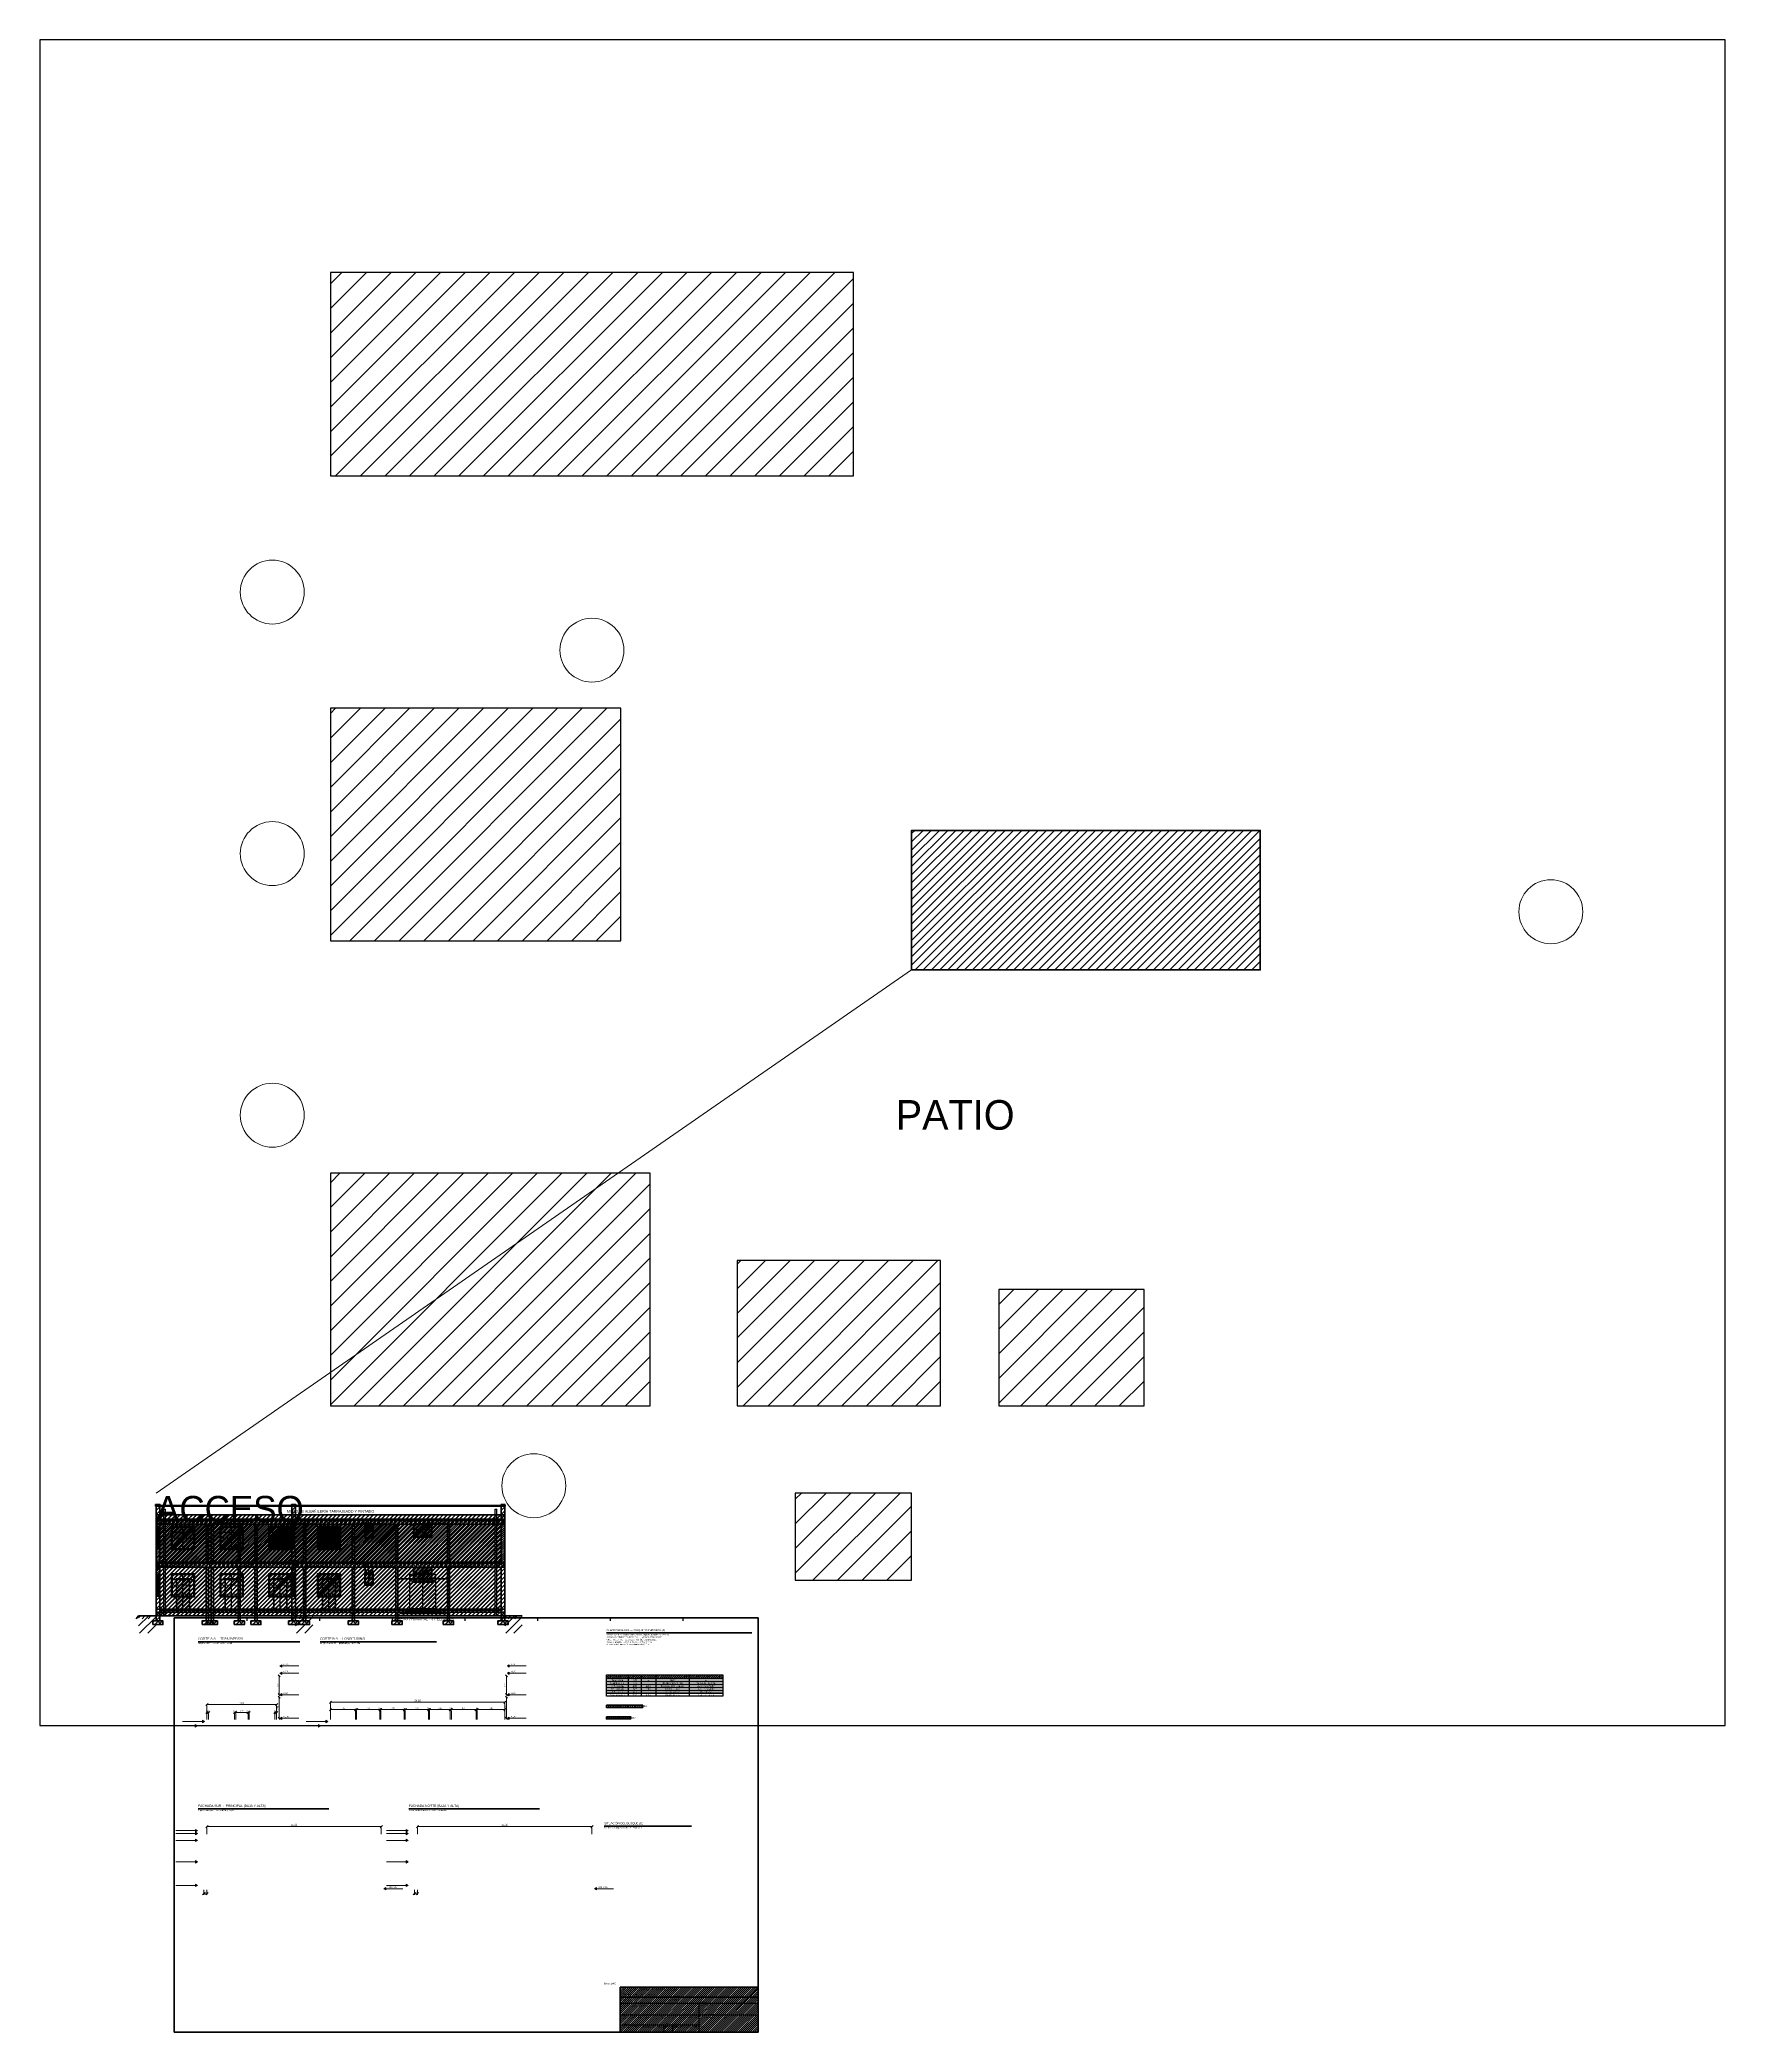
# Model space of a CAD drawing. Header units: metres. Extents: x -8 to 108, y -29 to 108.
import ezdxf
from ezdxf.enums import TextEntityAlignment as Align

# ---------------------------------------------------------------- set-up
doc = ezdxf.new("R2010")
doc.units = ezdxf.units.M
for name, color, linetype, lineweight in [('arbol', 7, 'CONTINUOUS', 18), ('carpinteria', 7, 'CONTINUOUS', 25), ('cota', 7, 'CONTINUOUS', 13), ('cota-texto', 7, 'CONTINUOUS', 5), ('destacado', 7, 'CONTINUOUS', 40), ('edificio', 7, 'CONTINUOUS', 25), ('fondo', 7, 'CONTINUOUS', 5), ('hatch', 7, 'CONTINUOUS', 9), ('hatch-2', 7, 'CONTINUOUS', 9), ('hormigon', 7, 'CONTINUOUS', 30), ('marco', 7, 'CONTINUOUS', 70), ('marco-fino', 7, 'CONTINUOUS', 25), ('marco-medio', 7, 'CONTINUOUS', 40), ('muro-corte', 7, 'CONTINUOUS', 60), ('muro-fill', 7, 'CONTINUOUS', 25), ('muro-visto', 7, 'CONTINUOUS', 35), ('nivel', 7, 'CONTINUOUS', 20), ('proyeccion', 7, 'CONTINUOUS', 15), ('sombra', 7, 'CONTINUOUS', 5), ('tabique-fill', 7, 'CONTINUOUS', 30), ('terreno', 7, 'CONTINUOUS', 35), ('texto', 7, 'CONTINUOUS', 5), ('texto-suave', 7, 'CONTINUOUS', 5), ('vidrio', 7, 'CONTINUOUS', 18)]:
    doc.layers.add(name, color=color, linetype=linetype, lineweight=lineweight)

msp = doc.modelspace()

# ---------------------------------------------------------------- linework, layer by layer
at = {"layer": 'arbol'}
for centre in [(8, 70), (30, 66), (8, 52), (96, 48), (8, 34), (26, 8.5)]:
    msp.add_circle(centre, 2.2, dxfattribs=at)
at = {"layer": 'carpinteria'}
for p, q in [((0.54, -0.45), (0.54, 6.9)), ((0.54, 6.9), (0.66, 6.9)), ((0.54, -0.45), (0.54, 6.9)), ((0.54, 6.9), (0.66, 6.9)), ((0.66, -0.45), (0.66, 6.9)), ((0.66, -0.45), (0.66, 6.9)), ((23.34, -0.45), (23.34, 6.9)), ((23.34, 6.9), (23.46, 6.9)), ((23.34, -0.45), (23.34, 6.9)), ((23.34, 6.9), (23.46, 6.9)), ((23.46, -0.45), (23.46, 6.9)), ((23.46, -0.45), (23.46, 6.9)), ((0.05, 5.65), (0.2, 5.65)), ((0.12, 4.15), (0.12, 5.65)), ((1.12, 5.65), (2.58, 5.65)), ((1.85, 4.15), (1.85, 5.65)), ((1.85, 4.15), (1.85, 5.65)), ((1.85, 4.15), (1.85, 5.65)), ((4.47, 5.65), (5.93, 5.65)), ((5.2, 4.15), (5.2, 5.65)), ((5.2, 4.15), (5.2, 5.65)), ((5.2, 4.15), (5.2, 5.65)), ((7.82, 5.65), (9.28, 5.65)), ((8.55, 4.15), (8.55, 5.65)), ((8.55, 4.15), (8.55, 5.65)), ((8.55, 4.15), (8.55, 5.65)), ((9.4, 5.65), (9.55, 5.65)), ((9.47, 4.15), (9.47, 5.65)), ((11.17, 5.65), (12.63, 5.65)), ((11.9, 4.15), (11.9, 5.65)), ((11.9, 4.15), (11.9, 5.65)), ((11.9, 4.15), (11.9, 5.65)), ((17.75, 5.5), (18.95, 5.5)), ((18.35, 5), (18.35, 5.85)), ((0.05, 4.15), (0.2, 4.15)), ((1.1, 5.3), (2.6, 5.3)), ((1.1, 5.3), (2.6, 5.3)), ((1.12, 4.15), (2.58, 4.15)), ((4.45, 5.3), (5.95, 5.3)), ((4.45, 5.3), (5.95, 5.3)), ((4.47, 4.15), (5.93, 4.15)), ((7.8, 5.3), (9.3, 5.3)), ((7.8, 5.3), (9.3, 5.3)), ((7.82, 4.15), (9.28, 4.15)), ((9.4, 4.15), (9.55, 4.15)), ((11.15, 5.3), (12.65, 5.3)), ((11.15, 5.3), (12.65, 5.3)), ((11.17, 4.15), (12.63, 4.15)), ((14.4, 5.4), (14.9, 5.4)), ((14.4, 5.4), (14.9, 5.4)), ((14.42, 3.2), (14.88, 3.2)), ((14.65, 1.7), (14.65, 3.2)), ((18.35, 1.9), (18.35, 2.85)), ((0.05, 2.4), (0.2, 2.4)), ((0.12, 0.9), (0.12, 2.4)), ((1.1, 2.05), (2.6, 2.05)), ((1.1, 2.05), (2.6, 2.05)), ((1.12, 2.4), (2.58, 2.4)), ((1.42, 2.1), (2.28, 2.1)), ((1.42, 2.1), (2.28, 2.1)), ((1.85, 0.9), (1.85, 2.4)), ((1.85, 0.9), (1.85, 2.4)), ((1.85, 0.9), (1.85, 2.4)), ((1.85, 0), (1.85, 2.1)), ((1.85, 0), (1.85, 2.1)), ((4.45, 2.05), (5.95, 2.05)), ((4.45, 2.05), (5.95, 2.05)), ((4.47, 2.4), (5.93, 2.4)), ((4.77, 2.1), (5.63, 2.1)), ((4.77, 2.1), (5.63, 2.1)), ((5.2, 0.9), (5.2, 2.4)), ((5.2, 0.9), (5.2, 2.4)), ((5.2, 0.9), (5.2, 2.4)), ((5.2, 0), (5.2, 2.1)), ((5.2, 0), (5.2, 2.1)), ((7.8, 2.05), (9.3, 2.05)), ((7.8, 2.05), (9.3, 2.05)), ((7.82, 2.4), (9.28, 2.4)), ((8.12, 2.1), (8.98, 2.1)), ((8.12, 2.1), (8.98, 2.1)), ((8.55, 0.9), (8.55, 2.4)), ((8.55, 0.9), (8.55, 2.4)), ((8.55, 0.9), (8.55, 2.4)), ((8.55, 0), (8.55, 2.1)), ((8.55, 0), (8.55, 2.1)), ((9.4, 2.4), (9.55, 2.4)), ((9.47, 0.9), (9.47, 2.4)), ((11.15, 2.05), (12.65, 2.05)), ((11.15, 2.05), (12.65, 2.05)), ((11.17, 2.4), (12.63, 2.4)), ((11.47, 2.1), (12.33, 2.1)), ((11.47, 2.1), (12.33, 2.1)), ((11.9, 0.9), (11.9, 2.4)), ((11.9, 0.9), (11.9, 2.4)), ((11.9, 0.9), (11.9, 2.4)), ((11.9, 0), (11.9, 2.1)), ((11.9, 0), (11.9, 2.1)), ((14.4, 2.15), (14.9, 2.15)), ((14.4, 2.15), (14.9, 2.15)), ((14.42, 2.5), (14.88, 2.5)), ((14.42, 1.7), (14.88, 1.7)), ((14.42, 1.7), (14.88, 1.7)), ((14.65, 1.7), (14.65, 2.5)), ((17.5, 1.95), (19.2, 1.95)), ((17.75, 2.5), (18.95, 2.5)), ((18.35, 0), (18.35, 2.4)), ((0.05, 0.9), (0.2, 0.9)), ((1.12, 0.9), (2.58, 0.9)), ((1.42, 0), (2.28, 0)), ((1.42, 0), (2.28, 0)), ((4.47, 0.9), (5.93, 0.9)), ((4.77, 0), (5.63, 0)), ((4.77, 0), (5.63, 0)), ((7.82, 0.9), (9.28, 0.9)), ((8.12, 0), (8.98, 0)), ((8.12, 0), (8.98, 0)), ((9.4, 0.9), (9.55, 0.9)), ((11.17, 0.9), (12.63, 0.9)), ((11.47, 0), (12.33, 0)), ((11.47, 0), (12.33, 0))]:
    msp.add_line(p, q, dxfattribs=at)
for points in [[(0.05, 4.15), (0.2, 4.15), (0.2, 5.65), (0.05, 5.65)], [(1.1, 4.15), (2.6, 4.15), (2.6, 5.65), (1.1, 5.65)], [(1.1, 4.15), (2.6, 4.15), (2.6, 5.65), (1.1, 5.65)], [(4.45, 4.15), (5.95, 4.15), (5.95, 5.65), (4.45, 5.65)], [(4.45, 4.15), (5.95, 4.15), (5.95, 5.65), (4.45, 5.65)], [(7.8, 4.15), (9.3, 4.15), (9.3, 5.65), (7.8, 5.65)], [(7.8, 4.15), (9.3, 4.15), (9.3, 5.65), (7.8, 5.65)], [(9.4, 4.15), (9.55, 4.15), (9.55, 5.65), (9.4, 5.65)], [(11.15, 4.15), (12.65, 4.15), (12.65, 5.65), (11.15, 5.65)], [(11.15, 4.15), (12.65, 4.15), (12.65, 5.65), (11.15, 5.65)], [(14.4, 4.95), (14.9, 4.95), (14.9, 5.75), (14.4, 5.75)], [(14.4, 4.95), (14.9, 4.95), (14.9, 5.75), (14.4, 5.75)], [(17.75, 5), (18.95, 5), (18.95, 5.85), (17.75, 5.85)], [(17.75, 1.9), (18.95, 1.9), (18.95, 2.85), (17.75, 2.85)], [(0.05, 0.9), (0.2, 0.9), (0.2, 2.4), (0.05, 2.4)], [(1.1, 0.9), (2.6, 0.9), (2.6, 2.4), (1.1, 2.4)], [(1.1, 0.9), (2.6, 0.9), (2.6, 2.4), (1.1, 2.4)], [(4.45, 0.9), (5.95, 0.9), (5.95, 2.4), (4.45, 2.4)], [(4.45, 0.9), (5.95, 0.9), (5.95, 2.4), (4.45, 2.4)], [(7.8, 0.9), (9.3, 0.9), (9.3, 2.4), (7.8, 2.4)], [(7.8, 0.9), (9.3, 0.9), (9.3, 2.4), (7.8, 2.4)], [(9.4, 0.9), (9.55, 0.9), (9.55, 2.4), (9.4, 2.4)], [(11.15, 0.9), (12.65, 0.9), (12.65, 2.4), (11.15, 2.4)], [(11.15, 0.9), (12.65, 0.9), (12.65, 2.4), (11.15, 2.4)], [(14.4, 1.7), (14.9, 1.7), (14.9, 2.5), (14.4, 2.5)], [(14.4, 1.7), (14.9, 1.7), (14.9, 2.5), (14.4, 2.5)], [(17.45, 0), (19.25, 0), (19.25, 2.4), (17.45, 2.4)]]:
    msp.add_lwpolyline(points, close=True, dxfattribs=at)
at = {"layer": 'cota'}
for p, q in [((8.4, -4.5), (8.55, -4.65)), ((8.4, -4.58), (8.4, -4.58)), ((8.47, -5.88), (8.47, -4.58)), ((24.05, -4.5), (24.2, -4.65)), ((24.05, -4.58), (24.05, -4.58)), ((24.12, -5.88), (24.12, -4.58)), ((3.43, -6.62), (3.58, -6.48)), ((3.5, -6.55), (8.3, -6.55)), ((3.5, -7.58), (3.5, -6.62)), ((8.22, -6.62), (8.38, -6.48)), ((8.3, -7.58), (8.3, -6.62)), ((8.4, -5.8), (8.55, -5.95)), ((8.4, -5.88), (8.4, -5.88)), ((8.4, -5.98), (8.55, -6.12)), ((8.4, -6.05), (8.4, -6.05)), ((8.47, -7.5), (8.47, -6.05)), ((11.93, -6.48), (12.08, -6.33)), ((11.93, -6.98), (12.08, -6.83)), ((12, -6.4), (24, -6.4)), ((12, -7.58), (12, -6.48)), ((13.65, -6.98), (13.8, -6.83)), ((13.65, -6.98), (13.8, -6.83)), ((13.73, -6.98), (13.88, -6.83)), ((13.73, -6.98), (13.88, -6.83)), ((15.33, -6.98), (15.48, -6.83)), ((15.33, -6.98), (15.48, -6.83)), ((15.4, -6.98), (15.55, -6.83)), ((15.4, -6.98), (15.55, -6.83)), ((17, -6.98), (17.15, -6.83)), ((17, -6.98), (17.15, -6.83)), ((17.07, -6.98), (17.23, -6.83)), ((17.07, -6.98), (17.23, -6.83)), ((18.68, -6.98), (18.82, -6.83)), ((18.68, -6.98), (18.82, -6.83)), ((18.75, -6.98), (18.9, -6.83)), ((18.75, -6.98), (18.9, -6.83)), ((20.18, -6.98), (20.33, -6.83)), ((20.18, -6.98), (20.33, -6.83)), ((20.25, -6.98), (20.4, -6.83)), ((20.25, -6.98), (20.4, -6.83)), ((21.95, -6.98), (22.1, -6.83)), ((21.95, -6.98), (22.1, -6.83)), ((22.03, -6.98), (22.18, -6.83)), ((22.03, -6.98), (22.18, -6.83)), ((23.93, -6.48), (24.08, -6.33)), ((23.93, -6.98), (24.08, -6.83)), ((24, -7.58), (24, -6.48)), ((24.05, -5.8), (24.2, -5.95)), ((24.05, -5.88), (24.05, -5.88)), ((24.05, -5.98), (24.2, -6.12)), ((24.05, -6.05), (24.05, -6.05)), ((24.12, -7.5), (24.12, -6.05)), ((3.43, -7.18), (3.58, -7.03)), ((3.5, -7.1), (3.62, -7.1)), ((3.5, -7.58), (3.5, -7.18)), ((3.55, -7.18), (3.7, -7.03)), ((3.62, -7.58), (3.62, -7.18)), ((5.33, -7.18), (5.48, -7.03)), ((5.4, -7.18), (5.55, -7.03)), ((5.4, -7.18), (5.55, -7.03)), ((5.4, -7.1), (5.48, -7.1)), ((5.4, -7.58), (5.4, -7.18)), ((5.48, -7.1), (6.33, -7.1)), ((5.48, -7.58), (5.48, -7.18)), ((5.48, -7.58), (5.48, -7.18)), ((6.25, -7.18), (6.4, -7.03)), ((6.25, -7.18), (6.4, -7.03)), ((6.33, -7.18), (6.48, -7.03)), ((6.33, -7.1), (6.4, -7.1)), ((6.33, -7.58), (6.33, -7.18)), ((6.33, -7.58), (6.33, -7.18)), ((6.4, -7.58), (6.4, -7.18)), ((8.1, -7.18), (8.25, -7.03)), ((8.18, -7.1), (8.3, -7.1)), ((8.18, -7.58), (8.18, -7.18)), ((8.22, -7.18), (8.38, -7.03)), ((8.3, -7.58), (8.3, -7.18)), ((8.4, -7.43), (8.55, -7.58)), ((8.4, -7.5), (8.4, -7.5)), ((12, -6.9), (13.73, -6.9)), ((12, -7.58), (12, -6.98)), ((13.73, -6.9), (13.8, -6.9)), ((13.73, -7.58), (13.73, -6.98)), ((13.73, -7.58), (13.73, -6.98)), ((13.8, -6.9), (15.4, -6.9)), ((13.8, -7.58), (13.8, -6.98)), ((13.8, -7.58), (13.8, -6.98)), ((15.4, -6.9), (15.48, -6.9)), ((15.4, -7.58), (15.4, -6.98)), ((15.4, -7.58), (15.4, -6.98)), ((15.48, -6.9), (17.07, -6.9)), ((15.48, -7.58), (15.48, -6.98)), ((15.48, -7.58), (15.48, -6.98)), ((17.07, -6.9), (17.15, -6.9)), ((17.07, -7.58), (17.07, -6.98)), ((17.07, -7.58), (17.07, -6.98)), ((17.15, -6.9), (18.75, -6.9)), ((17.15, -7.58), (17.15, -6.98)), ((17.15, -7.58), (17.15, -6.98)), ((18.75, -6.9), (18.82, -6.9)), ((18.75, -7.58), (18.75, -6.98)), ((18.75, -7.58), (18.75, -6.98)), ((18.82, -6.9), (20.25, -6.9)), ((18.82, -7.58), (18.82, -6.98)), ((18.82, -7.58), (18.82, -6.98)), ((20.25, -6.9), (20.33, -6.9)), ((20.25, -7.58), (20.25, -6.98)), ((20.25, -7.58), (20.25, -6.98)), ((20.33, -6.9), (22.03, -6.9)), ((20.33, -7.58), (20.33, -6.98)), ((20.33, -7.58), (20.33, -6.98)), ((22.03, -6.9), (22.1, -6.9)), ((22.03, -7.58), (22.03, -6.98)), ((22.03, -7.58), (22.03, -6.98)), ((22.1, -6.9), (24, -6.9)), ((22.1, -7.58), (22.1, -6.98)), ((22.1, -7.58), (22.1, -6.98)), ((24, -7.58), (24, -6.98)), ((24.05, -7.43), (24.2, -7.58)), ((24.05, -7.5), (24.05, -7.5)), ((3.43, -15.03), (3.58, -14.88)), ((3.5, -14.95), (15.5, -14.95)), ((3.5, -15.48), (3.5, -15.03)), ((15.43, -15.03), (15.58, -14.88)), ((15.5, -15.48), (15.5, -15.03)), ((17.93, -15.03), (18.07, -14.88)), ((18, -14.95), (30, -14.95)), ((18, -15.48), (18, -15.03)), ((29.93, -15.03), (30.08, -14.88)), ((30, -15.48), (30, -15.03)), ((3.2, -19.65), (3.35, -19.5)), ((3.28, -19.3), (3.28, -19.65)), ((3.5, -19.58), (3.28, -19.58)), ((3.43, -19.65), (3.58, -19.5)), ((3.5, -19.3), (3.5, -19.65)), ((17.7, -19.65), (17.85, -19.5)), ((17.78, -19.3), (17.78, -19.65)), ((18, -19.58), (17.78, -19.58)), ((17.93, -19.65), (18.07, -19.5)), ((18, -19.3), (18, -19.65))]:
    msp.add_line(p, q, dxfattribs=at)
at = {"layer": 'destacado'}
msp.add_lwpolyline([(52, 44), (76, 44), (76, 53.6), (52, 53.6)], close=True, dxfattribs=at)
at = {"layer": 'edificio'}
for points in [[(12, 78), (48, 78), (48, 92), (12, 92)], [(12, 46), (32, 46), (32, 62), (12, 62)], [(52, 44), (76, 44), (76, 53.6), (52, 53.6)], [(12, 14), (34, 14), (34, 30), (12, 30)], [(40, 14), (54, 14), (54, 24), (40, 24)], [(58, 14), (68, 14), (68, 22), (58, 22)], [(44, 2), (52, 2), (52, 8), (44, 8)]]:
    msp.add_lwpolyline(points, close=True, dxfattribs=at)
at = {"layer": 'fondo'}
for points in [[(1.1, 4.15), (2.6, 4.15), (2.6, 5.65), (1.1, 5.65)], [(1.1, 4.15), (2.6, 4.15), (2.6, 5.65), (1.1, 5.65)], [(1.1, 4.15), (2.6, 4.15), (2.6, 5.65), (1.1, 5.65)], [(4.45, 4.15), (5.95, 4.15), (5.95, 5.65), (4.45, 5.65)], [(4.45, 4.15), (5.95, 4.15), (5.95, 5.65), (4.45, 5.65)], [(4.45, 4.15), (5.95, 4.15), (5.95, 5.65), (4.45, 5.65)], [(7.8, 4.15), (9.3, 4.15), (9.3, 5.65), (7.8, 5.65)], [(7.8, 4.15), (9.3, 4.15), (9.3, 5.65), (7.8, 5.65)], [(7.8, 4.15), (9.3, 4.15), (9.3, 5.65), (7.8, 5.65)], [(11.15, 4.15), (12.65, 4.15), (12.65, 5.65), (11.15, 5.65)], [(11.15, 4.15), (12.65, 4.15), (12.65, 5.65), (11.15, 5.65)], [(11.15, 4.15), (12.65, 4.15), (12.65, 5.65), (11.15, 5.65)], [(14.4, 4.95), (14.9, 4.95), (14.9, 5.75), (14.4, 5.75)], [(14.4, 4.95), (14.9, 4.95), (14.9, 5.75), (14.4, 5.75)], [(17.75, 5), (18.95, 5), (18.95, 5.85), (17.75, 5.85)], [(14.4, 1.7), (14.9, 1.7), (14.9, 3.2), (14.4, 3.2)], [(17.75, 1.9), (18.95, 1.9), (18.95, 2.85), (17.75, 2.85)], [(1.1, 0.9), (2.6, 0.9), (2.6, 2.4), (1.1, 2.4)], [(1.1, 0.9), (2.6, 0.9), (2.6, 2.4), (1.1, 2.4)], [(1.1, 0.9), (2.6, 0.9), (2.6, 2.4), (1.1, 2.4)], [(1.4, 0), (2.3, 0), (2.3, 2.1), (1.4, 2.1)], [(1.4, 0), (2.3, 0), (2.3, 2.1), (1.4, 2.1)], [(4.45, 0.9), (5.95, 0.9), (5.95, 2.4), (4.45, 2.4)], [(4.45, 0.9), (5.95, 0.9), (5.95, 2.4), (4.45, 2.4)], [(4.45, 0.9), (5.95, 0.9), (5.95, 2.4), (4.45, 2.4)], [(4.75, 0), (5.65, 0), (5.65, 2.1), (4.75, 2.1)], [(4.75, 0), (5.65, 0), (5.65, 2.1), (4.75, 2.1)], [(7.8, 0.9), (9.3, 0.9), (9.3, 2.4), (7.8, 2.4)], [(7.8, 0.9), (9.3, 0.9), (9.3, 2.4), (7.8, 2.4)], [(7.8, 0.9), (9.3, 0.9), (9.3, 2.4), (7.8, 2.4)], [(8.1, 0), (9, 0), (9, 2.1), (8.1, 2.1)], [(8.1, 0), (9, 0), (9, 2.1), (8.1, 2.1)], [(11.15, 0.9), (12.65, 0.9), (12.65, 2.4), (11.15, 2.4)], [(11.15, 0.9), (12.65, 0.9), (12.65, 2.4), (11.15, 2.4)], [(11.15, 0.9), (12.65, 0.9), (12.65, 2.4), (11.15, 2.4)], [(11.45, 0), (12.35, 0), (12.35, 2.1), (11.45, 2.1)], [(11.45, 0), (12.35, 0), (12.35, 2.1), (11.45, 2.1)], [(14.4, 1.7), (14.9, 1.7), (14.9, 2.5), (14.4, 2.5)], [(14.4, 1.7), (14.9, 1.7), (14.9, 2.5), (14.4, 2.5)], [(14.4, 1.7), (14.9, 1.7), (14.9, 2.5), (14.4, 2.5)], [(17.45, 0), (19.25, 0), (19.25, 2.4), (17.45, 2.4)]]:
    msp.add_lwpolyline(points, close=True, dxfattribs=at)
at = {"layer": 'hatch'}
for p, q in [((12, 79.34), (24.66, 92)), ((12, 81.03), (22.97, 92)), ((12, 82.73), (21.27, 92)), ((12, 84.43), (19.57, 92)), ((12, 86.12), (17.88, 92)), ((12, 87.82), (16.18, 92)), ((12, 89.52), (14.48, 92)), ((12, 91.21), (12.79, 92)), ((12.36, 78), (26.36, 92)), ((14.06, 78), (28.06, 92)), ((15.76, 78), (29.76, 92)), ((17.45, 78), (31.45, 92)), ((19.15, 78), (33.15, 92)), ((20.85, 78), (34.85, 92)), ((22.54, 78), (36.54, 92)), ((24.24, 78), (38.24, 92)), ((25.94, 78), (39.94, 92)), ((27.64, 78), (41.64, 92)), ((29.33, 78), (43.33, 92)), ((31.03, 78), (45.03, 92)), ((32.73, 78), (46.73, 92)), ((34.42, 78), (48, 91.58)), ((36.12, 78), (48, 89.88)), ((37.82, 78), (48, 88.18)), ((39.51, 78), (48, 86.49)), ((41.21, 78), (48, 84.79)), ((42.91, 78), (48, 83.09)), ((44.61, 78), (48, 81.39)), ((46.3, 78), (48, 79.7)), ((12, 46.36), (27.64, 62)), ((12, 48.06), (25.94, 62)), ((12, 49.76), (24.24, 62)), ((12, 51.46), (22.54, 62)), ((12, 53.15), (20.85, 62)), ((12, 54.85), (19.15, 62)), ((12, 56.55), (17.45, 62)), ((12, 58.24), (15.76, 62)), ((12, 59.94), (14.06, 62)), ((12, 61.64), (12.36, 62)), ((13.33, 46), (29.33, 62)), ((15.03, 46), (31.03, 62)), ((16.73, 46), (32, 61.27)), ((18.42, 46), (32, 59.58)), ((20.12, 46), (32, 57.88)), ((21.82, 46), (32, 56.18)), ((23.51, 46), (32, 54.49)), ((52, 45.46), (60.14, 53.6)), ((52, 47.15), (58.45, 53.6)), ((52, 48.85), (56.75, 53.6)), ((52, 50.55), (55.05, 53.6)), ((52, 52.24), (53.36, 53.6)), ((52, 45.46), (60.14, 53.6)), ((52, 47.15), (58.45, 53.6)), ((52, 48.85), (56.75, 53.6)), ((52, 50.55), (55.05, 53.6)), ((52, 52.24), (53.36, 53.6)), ((52, 44.32), (61.28, 53.6)), ((52, 44.89), (60.71, 53.6)), ((52, 45.46), (60.14, 53.6)), ((52, 46.02), (59.58, 53.6)), ((52, 46.59), (59.01, 53.6)), ((52, 47.15), (58.45, 53.6)), ((52, 47.72), (57.88, 53.6)), ((52, 48.28), (57.32, 53.6)), ((52, 48.85), (56.75, 53.6)), ((52, 49.42), (56.18, 53.6)), ((52, 49.98), (55.62, 53.6)), ((52, 50.55), (55.05, 53.6)), ((52, 51.11), (54.49, 53.6)), ((52, 51.68), (53.92, 53.6)), ((52, 52.24), (53.36, 53.6)), ((52, 52.81), (52.79, 53.6)), ((52, 53.38), (52.22, 53.6)), ((52.24, 44), (61.84, 53.6)), ((52.24, 44), (61.84, 53.6)), ((52.24, 44), (61.84, 53.6)), ((52.81, 44), (62.41, 53.6)), ((53.37, 44), (62.97, 53.6)), ((53.94, 44), (63.54, 53.6)), ((53.94, 44), (63.54, 53.6)), ((53.94, 44), (63.54, 53.6)), ((54.5, 44), (64.1, 53.6)), ((55.07, 44), (64.67, 53.6)), ((55.64, 44), (65.24, 53.6)), ((55.64, 44), (65.24, 53.6)), ((55.64, 44), (65.24, 53.6)), ((56.2, 44), (65.8, 53.6)), ((56.77, 44), (66.37, 53.6)), ((57.33, 44), (66.93, 53.6)), ((57.33, 44), (66.93, 53.6)), ((57.33, 44), (66.93, 53.6)), ((57.9, 44), (67.5, 53.6)), ((58.46, 44), (68.06, 53.6)), ((59.03, 44), (68.63, 53.6)), ((59.03, 44), (68.63, 53.6)), ((59.03, 44), (68.63, 53.6)), ((59.6, 44), (69.2, 53.6)), ((60.16, 44), (69.76, 53.6)), ((60.73, 44), (70.33, 53.6)), ((60.73, 44), (70.33, 53.6)), ((60.73, 44), (70.33, 53.6)), ((61.29, 44), (70.89, 53.6)), ((61.86, 44), (71.46, 53.6)), ((62.42, 44), (72.02, 53.6)), ((62.42, 44), (72.02, 53.6)), ((62.42, 44), (72.02, 53.6)), ((62.99, 44), (72.59, 53.6)), ((63.55, 44), (73.15, 53.6)), ((64.12, 44), (73.72, 53.6)), ((64.12, 44), (73.72, 53.6)), ((64.12, 44), (73.72, 53.6)), ((64.69, 44), (74.29, 53.6)), ((65.25, 44), (74.85, 53.6)), ((65.82, 44), (75.42, 53.6)), ((65.82, 44), (75.42, 53.6)), ((65.82, 44), (75.42, 53.6)), ((66.38, 44), (75.98, 53.6)), ((25.21, 46), (32, 52.79)), ((66.95, 44), (76, 53.05)), ((67.51, 44), (76, 52.49)), ((67.51, 44), (76, 52.49)), ((67.51, 44), (76, 52.49)), ((26.91, 46), (32, 51.09)), ((68.08, 44), (76, 51.92)), ((68.65, 44), (76, 51.35)), ((69.21, 44), (76, 50.79)), ((69.21, 44), (76, 50.79)), ((69.21, 44), (76, 50.79)), ((28.61, 46), (32, 49.39)), ((69.78, 44), (76, 50.22)), ((70.34, 44), (76, 49.66)), ((70.91, 44), (76, 49.09)), ((70.91, 44), (76, 49.09)), ((70.91, 44), (76, 49.09)), ((71.47, 44), (76, 48.53)), ((30.3, 46), (32, 47.7)), ((72.04, 44), (76, 47.96)), ((72.61, 44), (76, 47.39)), ((72.61, 44), (76, 47.39)), ((72.61, 44), (76, 47.39)), ((73.17, 44), (76, 46.83)), ((73.74, 44), (76, 46.26)), ((74.3, 44), (76, 45.7)), ((74.3, 44), (76, 45.7)), ((74.3, 44), (76, 45.7)), ((74.87, 44), (76, 45.13)), ((75.43, 44), (76, 44.57)), ((12, 14.06), (27.94, 30)), ((12, 15.76), (26.24, 30)), ((12, 17.46), (24.54, 30)), ((12, 19.15), (22.85, 30)), ((12, 20.85), (21.15, 30)), ((12, 22.55), (19.45, 30)), ((12, 24.24), (17.76, 30)), ((12, 25.94), (16.06, 30)), ((12, 27.64), (14.36, 30)), ((12, 29.34), (12.66, 30)), ((13.64, 14), (29.64, 30)), ((15.33, 14), (31.33, 30)), ((17.03, 14), (33.03, 30)), ((18.73, 14), (34, 29.27)), ((20.42, 14), (34, 27.58)), ((22.12, 14), (34, 25.88)), ((23.82, 14), (34, 24.18)), ((40, 15.27), (48.73, 24)), ((40, 16.97), (47.03, 24)), ((40, 18.67), (45.33, 24)), ((40, 20.36), (43.64, 24)), ((40, 22.06), (41.94, 24)), ((40, 23.76), (40.24, 24)), ((40.42, 14), (50.42, 24)), ((42.12, 14), (52.12, 24)), ((43.82, 14), (53.82, 24)), ((25.51, 14), (34, 22.49)), ((45.51, 14), (54, 22.49)), ((58, 14.18), (65.82, 22)), ((58, 15.88), (64.12, 22)), ((58, 17.58), (62.42, 22)), ((58, 19.27), (60.73, 22)), ((58, 20.97), (59.03, 22)), ((59.51, 14), (67.51, 22)), ((27.21, 14), (34, 20.79)), ((47.21, 14), (54, 20.79)), ((61.21, 14), (68, 20.79)), ((28.91, 14), (34, 19.09)), ((48.91, 14), (54, 19.09)), ((62.91, 14), (68, 19.09)), ((30.61, 14), (34, 17.39)), ((50.61, 14), (54, 17.39)), ((64.61, 14), (68, 17.39)), ((32.3, 14), (34, 15.7)), ((52.3, 14), (54, 15.7)), ((66.3, 14), (68, 15.7)), ((-0.01, 7.1), (0.04, 7.15)), ((-0.01, 7.1), (0.04, 7.15)), ((0, 7.15), (0.05, 7.2)), ((0, 7.15), (0.05, 7.2)), ((0, 7.08), (0.07, 7.15)), ((0, 7.08), (0.07, 7.15)), ((0, 6.8), (0.25, 7.05)), ((0, 6.8), (0.25, 7.05)), ((0.27, 7.1), (0.32, 7.15)), ((0.27, 7.1), (0.32, 7.15)), ((0.55, 7.1), (0.6, 7.15)), ((0.55, 7.1), (0.6, 7.15)), ((0.84, 7.1), (0.89, 7.15)), ((0.84, 7.1), (0.89, 7.15)), ((1.12, 7.1), (1.17, 7.15)), ((1.12, 7.1), (1.17, 7.15)), ((1.4, 7.1), (1.45, 7.15)), ((1.4, 7.1), (1.45, 7.15)), ((1.69, 7.1), (1.74, 7.15)), ((1.69, 7.1), (1.74, 7.15)), ((1.97, 7.1), (2.02, 7.15)), ((1.97, 7.1), (2.02, 7.15)), ((2.25, 7.1), (2.3, 7.15)), ((2.25, 7.1), (2.3, 7.15)), ((2.53, 7.1), (2.58, 7.15)), ((2.53, 7.1), (2.58, 7.15)), ((2.82, 7.1), (2.87, 7.15)), ((2.82, 7.1), (2.87, 7.15)), ((3.1, 7.1), (3.15, 7.15)), ((3.1, 7.1), (3.15, 7.15)), ((3.38, 7.1), (3.43, 7.15)), ((3.38, 7.1), (3.43, 7.15)), ((3.67, 7.1), (3.72, 7.15)), ((3.67, 7.1), (3.72, 7.15)), ((3.95, 7.1), (4, 7.15)), ((3.95, 7.1), (4, 7.15)), ((4.23, 7.1), (4.28, 7.15)), ((4.23, 7.1), (4.28, 7.15)), ((4.51, 7.1), (4.56, 7.15)), ((4.51, 7.1), (4.56, 7.15)), ((4.8, 7.1), (4.85, 7.15)), ((4.8, 7.1), (4.85, 7.15)), ((5.08, 7.1), (5.13, 7.15)), ((5.08, 7.1), (5.13, 7.15)), ((5.36, 7.1), (5.41, 7.15)), ((5.36, 7.1), (5.41, 7.15)), ((5.65, 7.1), (5.7, 7.15)), ((5.65, 7.1), (5.7, 7.15)), ((5.93, 7.1), (5.98, 7.15)), ((5.93, 7.1), (5.98, 7.15)), ((6.21, 7.1), (6.26, 7.15)), ((6.21, 7.1), (6.26, 7.15)), ((6.49, 7.1), (6.54, 7.15)), ((6.49, 7.1), (6.54, 7.15)), ((6.78, 7.1), (6.83, 7.15)), ((6.78, 7.1), (6.83, 7.15)), ((7.06, 7.1), (7.11, 7.15)), ((7.06, 7.1), (7.11, 7.15)), ((7.34, 7.1), (7.39, 7.15)), ((7.34, 7.1), (7.39, 7.15)), ((7.63, 7.1), (7.68, 7.15)), ((7.63, 7.1), (7.68, 7.15)), ((7.91, 7.1), (7.96, 7.15)), ((7.91, 7.1), (7.96, 7.15)), ((8.19, 7.1), (8.24, 7.15)), ((8.19, 7.1), (8.24, 7.15)), ((8.47, 7.1), (8.52, 7.15)), ((8.47, 7.1), (8.52, 7.15)), ((8.76, 7.1), (8.81, 7.15)), ((8.76, 7.1), (8.81, 7.15)), ((9.04, 7.1), (9.09, 7.15)), ((9.04, 7.1), (9.09, 7.15)), ((9.32, 7.1), (9.37, 7.15)), ((9.32, 7.1), (9.37, 7.15)), ((9.35, 7.15), (9.4, 7.2)), ((9.35, 7.08), (9.42, 7.15)), ((9.35, 6.8), (9.6, 7.05)), ((9.61, 7.1), (9.66, 7.15)), ((9.61, 7.1), (9.66, 7.15)), ((9.89, 7.1), (9.94, 7.15)), ((9.89, 7.1), (9.94, 7.15)), ((10.17, 7.1), (10.22, 7.15)), ((10.17, 7.1), (10.22, 7.15)), ((10.45, 7.1), (10.5, 7.15)), ((10.45, 7.1), (10.5, 7.15)), ((10.74, 7.1), (10.79, 7.15)), ((10.74, 7.1), (10.79, 7.15)), ((11.02, 7.1), (11.07, 7.15)), ((11.02, 7.1), (11.07, 7.15)), ((11.3, 7.1), (11.35, 7.15)), ((11.3, 7.1), (11.35, 7.15)), ((11.58, 7.1), (11.63, 7.15)), ((11.58, 7.1), (11.63, 7.15)), ((11.87, 7.1), (11.92, 7.15)), ((11.87, 7.1), (11.92, 7.15)), ((12.15, 7.1), (12.2, 7.15)), ((12.15, 7.1), (12.2, 7.15)), ((12.43, 7.1), (12.48, 7.15)), ((12.43, 7.1), (12.48, 7.15)), ((12.72, 7.1), (12.77, 7.15)), ((12.72, 7.1), (12.77, 7.15)), ((13, 7.1), (13.05, 7.15)), ((13, 7.1), (13.05, 7.15)), ((13.28, 7.1), (13.33, 7.15)), ((13.28, 7.1), (13.33, 7.15)), ((13.56, 7.1), (13.61, 7.15)), ((13.56, 7.1), (13.61, 7.15)), ((13.85, 7.1), (13.9, 7.15)), ((13.85, 7.1), (13.9, 7.15)), ((14.13, 7.1), (14.18, 7.15)), ((14.13, 7.1), (14.18, 7.15)), ((14.41, 7.1), (14.46, 7.15)), ((14.41, 7.1), (14.46, 7.15)), ((14.7, 7.1), (14.75, 7.15)), ((14.7, 7.1), (14.75, 7.15)), ((14.98, 7.1), (15.03, 7.15)), ((14.98, 7.1), (15.03, 7.15)), ((15.26, 7.1), (15.31, 7.15)), ((15.26, 7.1), (15.31, 7.15)), ((15.54, 7.1), (15.59, 7.15)), ((15.54, 7.1), (15.59, 7.15)), ((15.83, 7.1), (15.88, 7.15)), ((15.83, 7.1), (15.88, 7.15)), ((16.11, 7.1), (16.16, 7.15)), ((16.11, 7.1), (16.16, 7.15)), ((16.39, 7.1), (16.44, 7.15)), ((16.39, 7.1), (16.44, 7.15)), ((16.68, 7.1), (16.73, 7.15)), ((16.68, 7.1), (16.73, 7.15)), ((16.96, 7.1), (17.01, 7.15)), ((16.96, 7.1), (17.01, 7.15)), ((17.24, 7.1), (17.29, 7.15)), ((17.24, 7.1), (17.29, 7.15)), ((17.52, 7.1), (17.57, 7.15)), ((17.52, 7.1), (17.57, 7.15)), ((17.81, 7.1), (17.86, 7.15)), ((17.81, 7.1), (17.86, 7.15)), ((18.09, 7.1), (18.14, 7.15)), ((18.09, 7.1), (18.14, 7.15)), ((18.37, 7.1), (18.42, 7.15)), ((18.37, 7.1), (18.42, 7.15)), ((18.66, 7.1), (18.71, 7.15)), ((18.66, 7.1), (18.71, 7.15)), ((18.94, 7.1), (18.99, 7.15)), ((18.94, 7.1), (18.99, 7.15)), ((19.22, 7.1), (19.27, 7.15)), ((19.22, 7.1), (19.27, 7.15)), ((19.5, 7.1), (19.55, 7.15)), ((19.5, 7.1), (19.55, 7.15)), ((19.79, 7.1), (19.84, 7.15)), ((19.79, 7.1), (19.84, 7.15)), ((20.07, 7.1), (20.12, 7.15)), ((20.07, 7.1), (20.12, 7.15)), ((20.35, 7.1), (20.4, 7.15)), ((20.35, 7.1), (20.4, 7.15)), ((20.64, 7.1), (20.69, 7.15)), ((20.64, 7.1), (20.69, 7.15)), ((20.92, 7.1), (20.97, 7.15)), ((20.92, 7.1), (20.97, 7.15)), ((21.2, 7.1), (21.25, 7.15)), ((21.2, 7.1), (21.25, 7.15)), ((21.48, 7.1), (21.53, 7.15)), ((21.48, 7.1), (21.53, 7.15)), ((21.77, 7.1), (21.82, 7.15)), ((21.77, 7.1), (21.82, 7.15)), ((22.05, 7.1), (22.1, 7.15)), ((22.05, 7.1), (22.1, 7.15)), ((22.33, 7.1), (22.38, 7.15)), ((22.33, 7.1), (22.38, 7.15)), ((22.62, 7.1), (22.67, 7.15)), ((22.62, 7.1), (22.67, 7.15)), ((22.9, 7.1), (22.95, 7.15)), ((22.9, 7.1), (22.95, 7.15)), ((23.18, 7.1), (23.23, 7.15)), ((23.18, 7.1), (23.23, 7.15)), ((23.46, 7.1), (23.51, 7.15)), ((23.46, 7.1), (23.51, 7.15)), ((23.75, 7.15), (23.8, 7.2)), ((23.75, 7.08), (23.82, 7.15)), ((23.75, 7.1), (23.8, 7.15)), ((23.75, 7.1), (23.8, 7.15)), ((23.75, 6.8), (24, 7.05)), ((44, 2.49), (49.51, 8)), ((44, 4.18), (47.82, 8)), ((44, 5.88), (46.12, 8)), ((44, 7.58), (44.42, 8)), ((45.21, 2), (51.21, 8)), ((46.91, 2), (52, 7.09)), ((0, 6.52), (0.25, 6.77)), ((0, 6.52), (0.25, 6.77)), ((0, 0.04), (6.46, 6.5)), ((0, 0.32), (6.18, 6.5)), ((0, 0.61), (5.89, 6.5)), ((0, 0.89), (5.61, 6.5)), ((0, 1.17), (5.33, 6.5)), ((0, 1.46), (5.04, 6.5)), ((0, 1.74), (4.76, 6.5)), ((0, 2.02), (4.48, 6.5)), ((0, 2.3), (4.2, 6.5)), ((0, 2.59), (3.91, 6.5)), ((0, 2.87), (3.63, 6.5)), ((0, 3.15), (3.35, 6.5)), ((0, 3.44), (3.06, 6.5)), ((0, 3.72), (2.78, 6.5)), ((0, 4), (2.5, 6.5)), ((0, 4.28), (2.22, 6.5)), ((0, 4.57), (1.93, 6.5)), ((0, 4.85), (1.65, 6.5)), ((0, 5.13), (1.37, 6.5)), ((0, 5.42), (1.08, 6.5)), ((0, 5.7), (0.8, 6.5)), ((0, 5.98), (0.52, 6.5)), ((0, 6.26), (0.24, 6.5)), ((0, 6.24), (0.26, 6.5)), ((0, 0.04), (6.46, 6.5)), ((0, 0.32), (6.18, 6.5)), ((0, 0.61), (5.89, 6.5)), ((0, 0.89), (5.61, 6.5)), ((0, 1.17), (5.33, 6.5)), ((0, 1.46), (5.04, 6.5)), ((0, 1.74), (4.76, 6.5)), ((0, 2.02), (4.48, 6.5)), ((0, 2.3), (4.2, 6.5)), ((0, 2.59), (3.91, 6.5)), ((0, 2.87), (3.63, 6.5)), ((0, 3.15), (3.35, 6.5)), ((0, 3.44), (3.06, 6.5)), ((0, 3.72), (2.78, 6.5)), ((0, 4), (2.5, 6.5)), ((0, 4.28), (2.22, 6.5)), ((0, 4.57), (1.93, 6.5)), ((0, 4.85), (1.65, 6.5)), ((0, 5.13), (1.37, 6.5)), ((0, 5.42), (1.08, 6.5)), ((0, 5.7), (0.8, 6.5)), ((0, 5.98), (0.52, 6.5)), ((0, 6.26), (0.24, 6.5)), ((0, 6.24), (0.26, 6.5)), ((0, 6.23), (0.25, 6.48)), ((0, 6.23), (0.25, 6.48)), ((0, 5.87), (0.28, 6.15)), ((0, 6.15), (0, 6.15)), ((0, 5.89), (0.26, 6.15)), ((0, 5.68), (0.17, 5.85)), ((0, 5.83), (0.02, 5.85)), ((0, 5.55), (0.25, 5.8)), ((0, 5.26), (0.25, 5.51)), ((0.24, 0), (6.74, 6.5)), ((0.24, 6.2), (0.54, 6.5)), ((0.24, 0), (6.74, 6.5)), ((0.24, 6.2), (0.54, 6.5)), ((0.24, 5.85), (0.54, 6.15)), ((0.25, 3.25), (2.85, 5.85)), ((0.25, 3.54), (2.56, 5.85)), ((0.25, 3.82), (2.28, 5.85)), ((0.25, 4.1), (2, 5.85)), ((0.25, 4.39), (1.71, 5.85)), ((0.25, 4.67), (1.43, 5.85)), ((0.25, 4.95), (1.15, 5.85)), ((0.25, 5.23), (0.87, 5.85)), ((0.25, 5.52), (0.58, 5.85)), ((0.25, 5.8), (0.3, 5.85)), ((0.25, 3.51), (2.59, 5.85)), ((0.25, 3.79), (2.31, 5.85)), ((0.25, 4.07), (2.03, 5.85)), ((0.25, 4.36), (1.74, 5.85)), ((0.25, 4.64), (1.46, 5.85)), ((0.25, 4.92), (1.18, 5.85)), ((0.25, 5.21), (0.89, 5.85)), ((0.25, 5.49), (0.61, 5.85)), ((0.25, 5.77), (0.33, 5.85)), ((0.27, 6.15), (0.32, 6.2)), ((0.27, 5.85), (0.57, 6.15)), ((0.27, 3.25), (2.87, 5.85)), ((0.3, 6.15), (0.35, 6.2)), ((0.52, 0), (7.02, 6.5)), ((0.52, 6.2), (0.82, 6.5)), ((0.52, 0), (7.02, 6.5)), ((0.52, 6.2), (0.82, 6.5)), ((0.52, 5.85), (0.82, 6.15)), ((0.53, 3.25), (3.13, 5.85)), ((0.55, 5.85), (0.85, 6.15)), ((0.56, 6.15), (0.61, 6.2)), ((0.56, 3.25), (3.16, 5.85)), ((0.58, 6.15), (0.63, 6.2)), ((0.81, 0), (7.31, 6.5)), ((0.81, 6.2), (1.11, 6.5)), ((0.81, 0), (7.31, 6.5)), ((0.81, 6.2), (1.11, 6.5)), ((0.81, 5.85), (1.11, 6.15)), ((0.81, 3.25), (3.41, 5.85)), ((0.83, 5.85), (1.13, 6.15)), ((0.84, 6.15), (0.89, 6.2)), ((0.84, 3.25), (3.44, 5.85)), ((0.86, 6.15), (0.91, 6.2)), ((1.09, 0), (7.59, 6.5)), ((1.09, 6.2), (1.39, 6.5)), ((1.09, 0), (7.59, 6.5)), ((1.09, 6.2), (1.39, 6.5)), ((1.09, 5.85), (1.39, 6.15)), ((1.09, 3.25), (3.69, 5.85)), ((1.1, 4.35), (2.4, 5.65)), ((1.1, 4.63), (2.12, 5.65)), ((1.1, 4.91), (1.84, 5.65)), ((1.1, 5.2), (1.55, 5.65)), ((1.1, 5.48), (1.27, 5.65)), ((1.1, 4.35), (2.4, 5.65)), ((1.1, 4.63), (2.12, 5.65)), ((1.1, 4.91), (1.84, 5.65)), ((1.1, 5.2), (1.55, 5.65)), ((1.1, 5.48), (1.27, 5.65)), ((1.1, 4.35), (2.4, 5.65)), ((1.1, 4.63), (2.12, 5.65)), ((1.1, 4.91), (1.84, 5.65)), ((1.1, 5.2), (1.55, 5.65)), ((1.1, 5.48), (1.27, 5.65)), ((1.11, 5.85), (1.41, 6.15)), ((1.12, 6.15), (1.17, 6.2)), ((1.12, 3.25), (3.72, 5.85)), ((1.15, 6.15), (1.2, 6.2)), ((1.19, 4.15), (2.6, 5.56)), ((1.19, 4.15), (2.6, 5.56)), ((1.19, 4.15), (2.6, 5.56)), ((1.37, 0), (7.87, 6.5)), ((1.37, 6.2), (1.67, 6.5)), ((1.37, 0), (7.87, 6.5)), ((1.37, 6.2), (1.67, 6.5)), ((1.37, 5.85), (1.67, 6.15)), ((1.38, 3.25), (3.98, 5.85)), ((1.4, 5.85), (1.7, 6.15)), ((1.41, 6.15), (1.46, 6.2)), ((1.41, 3.25), (4.01, 5.85)), ((1.43, 6.15), (1.48, 6.2)), ((1.66, 0), (8.16, 6.5)), ((1.66, 6.2), (1.96, 6.5)), ((1.66, 0), (8.16, 6.5)), ((1.66, 6.2), (1.96, 6.5)), ((1.66, 5.85), (1.96, 6.15)), ((1.66, 3.25), (4.26, 5.85)), ((1.68, 5.85), (1.98, 6.15)), ((1.69, 6.15), (1.74, 6.2)), ((1.69, 3.25), (4.29, 5.85)), ((1.71, 6.15), (1.76, 6.2)), ((1.94, 0), (8.44, 6.5)), ((1.94, 6.2), (2.24, 6.5)), ((1.94, 0), (8.44, 6.5)), ((1.94, 6.2), (2.24, 6.5)), ((1.94, 5.85), (2.24, 6.15)), ((1.94, 3.25), (4.54, 5.85)), ((1.96, 5.85), (2.26, 6.15)), ((1.97, 6.15), (2.02, 6.2)), ((1.97, 3.25), (4.57, 5.85)), ((2, 6.15), (2.05, 6.2)), ((2.22, 0), (8.72, 6.5)), ((2.22, 6.2), (2.52, 6.5)), ((2.22, 0), (8.72, 6.5)), ((2.22, 6.2), (2.52, 6.5)), ((2.22, 5.85), (2.52, 6.15)), ((2.23, 3.25), (4.83, 5.85)), ((2.25, 6.15), (2.3, 6.2)), ((2.25, 5.85), (2.55, 6.15)), ((2.25, 3.25), (4.85, 5.85)), ((2.28, 6.15), (2.33, 6.2)), ((2.5, 0), (9, 6.5)), ((2.5, 6.2), (2.8, 6.5)), ((2.5, 0), (9, 6.5)), ((2.5, 6.2), (2.8, 6.5)), ((2.5, 5.85), (2.8, 6.15)), ((2.51, 3.25), (5.11, 5.85)), ((2.53, 5.85), (2.83, 6.15)), ((2.54, 6.15), (2.59, 6.2)), ((2.54, 3.25), (5.14, 5.85)), ((2.56, 6.15), (2.61, 6.2)), ((2.79, 0), (9.29, 6.5)), ((2.79, 6.2), (3.09, 6.5)), ((2.79, 0), (9.29, 6.5)), ((2.79, 6.2), (3.09, 6.5)), ((2.79, 5.85), (3.09, 6.15)), ((2.79, 3.25), (5.39, 5.85)), ((2.81, 5.85), (3.11, 6.15)), ((2.82, 6.15), (2.87, 6.2)), ((2.82, 3.25), (5.42, 5.85)), ((2.84, 6.15), (2.89, 6.2)), ((3.07, 0), (9.57, 6.5)), ((3.07, 6.2), (3.37, 6.5)), ((3.07, 0), (9.57, 6.5)), ((3.07, 6.2), (3.37, 6.5)), ((3.07, 5.85), (3.37, 6.15)), ((3.07, 3.25), (5.67, 5.85)), ((3.09, 5.85), (3.39, 6.15)), ((3.1, 6.15), (3.15, 6.2)), ((3.1, 3.25), (5.7, 5.85)), ((3.13, 6.15), (3.18, 6.2)), ((3.35, 0), (9.85, 6.5)), ((3.35, 6.2), (3.65, 6.5)), ((3.35, 0), (9.85, 6.5)), ((3.35, 6.2), (3.65, 6.5)), ((3.35, 5.85), (3.65, 6.15)), ((3.36, 3.25), (5.96, 5.85)), ((3.38, 5.85), (3.68, 6.15)), ((3.39, 6.15), (3.44, 6.2)), ((3.39, 3.25), (5.99, 5.85)), ((3.41, 6.15), (3.46, 6.2)), ((3.45, 5.65), (3.6, 5.8)), ((3.45, 5.36), (3.6, 5.51)), ((3.64, 0), (10.14, 6.5)), ((3.64, 6.2), (3.94, 6.5)), ((3.64, 0), (10.14, 6.5)), ((3.64, 6.2), (3.94, 6.5)), ((3.64, 5.85), (3.94, 6.15)), ((3.64, 3.25), (6.24, 5.85)), ((3.66, 5.85), (3.96, 6.15)), ((3.67, 6.15), (3.72, 6.2)), ((3.67, 3.25), (6.27, 5.85)), ((3.69, 6.15), (3.74, 6.2)), ((3.8, 5.65), (3.95, 5.8)), ((3.8, 5.36), (3.95, 5.51)), ((3.92, 0), (10.42, 6.5)), ((3.92, 6.2), (4.22, 6.5)), ((3.92, 0), (10.42, 6.5)), ((3.92, 6.2), (4.22, 6.5)), ((3.92, 5.85), (4.22, 6.15)), ((3.92, 3.25), (6.52, 5.85)), ((3.94, 5.85), (4.24, 6.15)), ((3.95, 6.15), (4, 6.2)), ((3.95, 3.25), (6.55, 5.85)), ((3.98, 6.15), (4.03, 6.2)), ((4.2, 0), (10.7, 6.5)), ((4.2, 6.2), (4.5, 6.5)), ((4.2, 0), (10.7, 6.5)), ((4.2, 6.2), (4.5, 6.5)), ((4.2, 5.85), (4.5, 6.15)), ((4.2, 3.25), (6.8, 5.85)), ((4.23, 6.15), (4.28, 6.2)), ((4.23, 5.85), (4.53, 6.15)), ((4.23, 3.25), (6.83, 5.85)), ((4.26, 6.15), (4.31, 6.2)), ((4.45, 4.35), (5.75, 5.65)), ((4.45, 4.63), (5.47, 5.65)), ((4.45, 4.91), (5.19, 5.65)), ((4.45, 5.2), (4.9, 5.65)), ((4.45, 5.48), (4.62, 5.65)), ((4.45, 4.35), (5.75, 5.65)), ((4.45, 4.63), (5.47, 5.65)), ((4.45, 4.91), (5.19, 5.65)), ((4.45, 5.2), (4.9, 5.65)), ((4.45, 5.48), (4.62, 5.65)), ((4.45, 4.35), (5.75, 5.65)), ((4.45, 4.63), (5.47, 5.65)), ((4.45, 4.91), (5.19, 5.65)), ((4.45, 5.2), (4.9, 5.65)), ((4.45, 5.48), (4.62, 5.65)), ((4.48, 0), (10.98, 6.5)), ((4.48, 6.2), (4.78, 6.5)), ((4.48, 0), (10.98, 6.5)), ((4.48, 6.2), (4.78, 6.5)), ((4.48, 5.85), (4.78, 6.15)), ((4.49, 3.25), (7.09, 5.85)), ((4.51, 5.85), (4.81, 6.15)), ((4.52, 6.15), (4.57, 6.2)), ((4.52, 3.25), (7.12, 5.85)), ((4.54, 6.15), (4.59, 6.2)), ((4.54, 4.15), (5.95, 5.56)), ((4.54, 4.15), (5.95, 5.56)), ((4.54, 4.15), (5.95, 5.56)), ((4.77, 0), (11.27, 6.5)), ((4.77, 6.2), (5.07, 6.5)), ((4.77, 0), (11.27, 6.5)), ((4.77, 6.2), (5.07, 6.5)), ((4.77, 5.85), (5.07, 6.15)), ((4.77, 3.25), (7.37, 5.85)), ((4.79, 5.85), (5.09, 6.15)), ((4.8, 6.15), (4.85, 6.2)), ((4.8, 3.25), (7.4, 5.85)), ((4.82, 6.15), (4.87, 6.2)), ((5.05, 0), (11.55, 6.5)), ((5.05, 6.2), (5.35, 6.5)), ((5.05, 0), (11.55, 6.5)), ((5.05, 6.2), (5.35, 6.5)), ((5.05, 5.85), (5.35, 6.15)), ((5.05, 3.25), (7.65, 5.85)), ((5.07, 5.85), (5.37, 6.15)), ((5.08, 6.15), (5.13, 6.2)), ((5.08, 3.25), (7.68, 5.85)), ((5.11, 6.15), (5.16, 6.2)), ((5.33, 0), (11.83, 6.5)), ((5.33, 6.2), (5.63, 6.5)), ((5.33, 0), (11.83, 6.5)), ((5.33, 6.2), (5.63, 6.5)), ((5.33, 5.85), (5.63, 6.15)), ((5.34, 3.25), (7.94, 5.85)), ((5.36, 5.85), (5.66, 6.15)), ((5.37, 6.15), (5.42, 6.2)), ((5.37, 3.25), (7.97, 5.85)), ((5.39, 6.15), (5.44, 6.2)), ((5.62, 0), (12.12, 6.5)), ((5.62, 6.2), (5.92, 6.5)), ((5.62, 0), (12.12, 6.5)), ((5.62, 6.2), (5.92, 6.5)), ((5.62, 5.85), (5.92, 6.15)), ((5.62, 3.25), (8.22, 5.85)), ((5.64, 5.85), (5.94, 6.15)), ((5.65, 6.15), (5.7, 6.2)), ((5.65, 3.25), (8.25, 5.85)), ((5.65, 5.65), (5.8, 5.8)), ((5.65, 5.36), (5.8, 5.51)), ((5.67, 6.15), (5.72, 6.2)), ((5.9, 0), (12.4, 6.5)), ((5.9, 6.2), (6.2, 6.5)), ((5.9, 0), (12.4, 6.5)), ((5.9, 6.2), (6.2, 6.5)), ((5.9, 5.85), (6.2, 6.15)), ((5.9, 3.25), (8.5, 5.85)), ((5.92, 5.85), (6.22, 6.15)), ((5.93, 6.15), (5.98, 6.2)), ((5.93, 3.25), (8.53, 5.85)), ((5.96, 6.15), (6.01, 6.2)), ((6.18, 0), (12.68, 6.5)), ((6.18, 6.2), (6.48, 6.5)), ((6.18, 0), (12.68, 6.5)), ((6.18, 6.2), (6.48, 6.5)), ((6.18, 5.85), (6.48, 6.15)), ((6.18, 3.25), (8.78, 5.85)), ((6.21, 6.15), (6.26, 6.2)), ((6.21, 5.85), (6.51, 6.15)), ((6.21, 3.25), (8.81, 5.85)), ((6.24, 6.15), (6.29, 6.2)), ((6.46, 0), (12.96, 6.5)), ((6.46, 6.2), (6.76, 6.5)), ((6.46, 0), (12.96, 6.5)), ((6.46, 6.2), (6.76, 6.5)), ((6.46, 5.85), (6.76, 6.15)), ((6.47, 3.25), (9.07, 5.85)), ((6.49, 5.85), (6.79, 6.15)), ((6.5, 6.15), (6.55, 6.2)), ((6.5, 3.25), (9.1, 5.85)), ((6.52, 6.15), (6.57, 6.2)), ((6.75, 0), (13.25, 6.5)), ((6.75, 6.2), (7.05, 6.5)), ((6.75, 0), (13.25, 6.5)), ((6.75, 6.2), (7.05, 6.5)), ((6.75, 5.85), (7.05, 6.15)), ((6.75, 3.25), (9.35, 5.85)), ((6.77, 5.85), (7.07, 6.15)), ((6.78, 6.15), (6.83, 6.2)), ((6.78, 3.25), (9.38, 5.85)), ((6.8, 6.15), (6.85, 6.2)), ((6.8, 5.65), (6.95, 5.8)), ((6.8, 5.36), (6.95, 5.51)), ((7.03, 0), (13.53, 6.5)), ((7.03, 6.2), (7.33, 6.5)), ((7.03, 0), (13.53, 6.5)), ((7.03, 6.2), (7.33, 6.5)), ((7.03, 5.85), (7.33, 6.15)), ((7.03, 3.25), (9.63, 5.85)), ((7.05, 5.85), (7.35, 6.15)), ((7.06, 6.15), (7.11, 6.2)), ((7.06, 3.25), (9.66, 5.85)), ((7.09, 6.15), (7.14, 6.2)), ((7.31, 0), (13.81, 6.5)), ((7.31, 6.2), (7.61, 6.5)), ((7.31, 0), (13.81, 6.5)), ((7.31, 6.2), (7.61, 6.5)), ((7.31, 5.85), (7.61, 6.15)), ((7.32, 3.25), (9.92, 5.85)), ((7.34, 5.85), (7.64, 6.15)), ((7.35, 6.15), (7.4, 6.2)), ((7.35, 3.25), (9.95, 5.85)), ((7.37, 6.15), (7.42, 6.2)), ((7.6, 0), (14.1, 6.5)), ((7.6, 6.2), (7.9, 6.5)), ((7.6, 0), (14.1, 6.5)), ((7.6, 6.2), (7.9, 6.5)), ((7.6, 5.85), (7.9, 6.15)), ((7.6, 3.25), (10.2, 5.85)), ((7.62, 5.85), (7.92, 6.15)), ((7.63, 6.15), (7.68, 6.2)), ((7.63, 3.25), (10.23, 5.85)), ((7.65, 6.15), (7.7, 6.2)), ((7.8, 4.35), (9.1, 5.65)), ((7.8, 4.63), (8.82, 5.65)), ((7.8, 4.91), (8.54, 5.65)), ((7.8, 5.2), (8.25, 5.65)), ((7.8, 5.48), (7.97, 5.65)), ((7.8, 4.35), (9.1, 5.65)), ((7.8, 4.63), (8.82, 5.65)), ((7.8, 4.91), (8.54, 5.65)), ((7.8, 5.2), (8.25, 5.65)), ((7.8, 5.48), (7.97, 5.65)), ((7.8, 4.35), (9.1, 5.65)), ((7.8, 4.63), (8.82, 5.65)), ((7.8, 4.91), (8.54, 5.65)), ((7.8, 5.2), (8.25, 5.65)), ((7.8, 5.48), (7.97, 5.65)), ((7.88, 0), (14.38, 6.5)), ((7.88, 6.2), (8.18, 6.5)), ((7.88, 0), (14.38, 6.5)), ((7.88, 6.2), (8.18, 6.5)), ((7.88, 5.85), (8.18, 6.15)), ((7.88, 3.25), (10.48, 5.85)), ((7.89, 4.15), (9.3, 5.56)), ((7.89, 4.15), (9.3, 5.56)), ((7.89, 4.15), (9.3, 5.56)), ((7.9, 5.85), (8.2, 6.15)), ((7.91, 6.15), (7.96, 6.2)), ((7.91, 3.25), (10.51, 5.85)), ((7.94, 6.15), (7.99, 6.2)), ((8.16, 0), (14.66, 6.5)), ((8.16, 6.2), (8.46, 6.5)), ((8.16, 0), (14.66, 6.5)), ((8.16, 6.2), (8.46, 6.5)), ((8.16, 5.85), (8.46, 6.15)), ((8.16, 3.25), (10.76, 5.85)), ((8.19, 6.15), (8.24, 6.2)), ((8.19, 5.85), (8.49, 6.15)), ((8.19, 3.25), (10.79, 5.85)), ((8.22, 6.15), (8.27, 6.2)), ((8.44, 0), (14.94, 6.5)), ((8.44, 6.2), (8.74, 6.5)), ((8.44, 0), (14.94, 6.5)), ((8.44, 6.2), (8.74, 6.5)), ((8.44, 5.85), (8.74, 6.15)), ((8.45, 3.25), (11.05, 5.85)), ((8.47, 5.85), (8.77, 6.15)), ((8.48, 6.15), (8.53, 6.2)), ((8.48, 3.25), (11.08, 5.85)), ((8.5, 6.15), (8.55, 6.2)), ((8.73, 0), (15.23, 6.5)), ((8.73, 6.2), (9.03, 6.5)), ((8.73, 0), (15.23, 6.5)), ((8.73, 6.2), (9.03, 6.5)), ((8.73, 5.85), (9.03, 6.15)), ((8.73, 3.25), (11.33, 5.85)), ((8.75, 5.85), (9.05, 6.15)), ((8.76, 6.15), (8.81, 6.2)), ((8.76, 3.25), (11.36, 5.85)), ((8.78, 6.15), (8.83, 6.2)), ((9.01, 0), (15.51, 6.5)), ((9.01, 6.2), (9.31, 6.5)), ((9.01, 0), (15.51, 6.5)), ((9.01, 6.2), (9.31, 6.5)), ((9.01, 5.85), (9.31, 6.15)), ((9.01, 3.25), (11.61, 5.85)), ((9.03, 5.85), (9.33, 6.15)), ((9.04, 6.15), (9.09, 6.2)), ((9.04, 3.25), (11.64, 5.85)), ((9.07, 6.15), (9.12, 6.2)), ((9.29, 0), (15.79, 6.5)), ((9.29, 6.2), (9.59, 6.5)), ((9.29, 0), (15.79, 6.5)), ((9.29, 6.2), (9.59, 6.5)), ((9.29, 5.85), (9.59, 6.15)), ((9.3, 3.25), (11.9, 5.85)), ((9.32, 5.85), (9.6, 6.13)), ((9.33, 6.15), (9.38, 6.2)), ((9.33, 3.25), (11.93, 5.85)), ((9.35, 6.52), (9.6, 6.77)), ((9.35, 6.23), (9.6, 6.48)), ((9.35, 5.68), (9.52, 5.85)), ((9.58, 0), (16.08, 6.5)), ((9.58, 6.2), (9.88, 6.5)), ((9.58, 0), (16.08, 6.5)), ((9.58, 6.2), (9.88, 6.5)), ((9.58, 5.85), (9.88, 6.15)), ((9.58, 3.25), (12.18, 5.85)), ((9.61, 6.15), (9.66, 6.2)), ((9.61, 3.25), (12.21, 5.85)), ((9.86, 0), (16.36, 6.5)), ((9.86, 6.2), (10.16, 6.5)), ((9.86, 0), (16.36, 6.5)), ((9.86, 6.2), (10.16, 6.5)), ((9.86, 5.85), (10.16, 6.15)), ((9.86, 3.25), (12.46, 5.85)), ((9.89, 6.15), (9.94, 6.2)), ((9.89, 3.25), (12.49, 5.85)), ((10.14, 0), (16.64, 6.5)), ((10.14, 6.2), (10.44, 6.5)), ((10.14, 0), (16.64, 6.5)), ((10.14, 6.2), (10.44, 6.5)), ((10.14, 5.85), (10.44, 6.15)), ((10.14, 3.25), (12.74, 5.85)), ((10.15, 5.65), (10.3, 5.8)), ((10.15, 5.36), (10.3, 5.51)), ((10.17, 6.15), (10.22, 6.2)), ((10.17, 3.25), (12.77, 5.85)), ((10.42, 0), (16.92, 6.5)), ((10.42, 6.2), (10.72, 6.5)), ((10.42, 0), (16.92, 6.5)), ((10.42, 6.2), (10.72, 6.5)), ((10.42, 5.85), (10.72, 6.15)), ((10.43, 3.25), (13.03, 5.85)), ((10.46, 6.15), (10.51, 6.2)), ((10.46, 3.25), (13.06, 5.85)), ((10.71, 0), (17.21, 6.5)), ((10.71, 6.2), (11.01, 6.5)), ((10.71, 0), (17.21, 6.5)), ((10.71, 6.2), (11.01, 6.5)), ((10.71, 5.85), (11.01, 6.15)), ((10.71, 3.25), (13.31, 5.85)), ((10.74, 6.15), (10.79, 6.2)), ((10.74, 3.25), (13.34, 5.85)), ((10.99, 0), (17.49, 6.5)), ((10.99, 6.2), (11.29, 6.5)), ((10.99, 0), (17.49, 6.5)), ((10.99, 6.2), (11.29, 6.5)), ((10.99, 5.85), (11.29, 6.15)), ((10.99, 3.25), (13.59, 5.85)), ((11.02, 6.15), (11.07, 6.2)), ((11.02, 3.25), (13.62, 5.85)), ((11.15, 4.35), (12.45, 5.65)), ((11.15, 4.63), (12.17, 5.65)), ((11.15, 4.91), (11.89, 5.65)), ((11.15, 5.2), (11.6, 5.65)), ((11.15, 5.48), (11.32, 5.65)), ((11.15, 4.35), (12.45, 5.65)), ((11.15, 4.63), (12.17, 5.65)), ((11.15, 4.91), (11.89, 5.65)), ((11.15, 5.2), (11.6, 5.65)), ((11.15, 5.48), (11.32, 5.65)), ((11.15, 4.35), (12.45, 5.65)), ((11.15, 4.63), (12.17, 5.65)), ((11.15, 4.91), (11.89, 5.65)), ((11.15, 5.2), (11.6, 5.65)), ((11.15, 5.48), (11.32, 5.65)), ((11.24, 4.15), (12.65, 5.56)), ((11.24, 4.15), (12.65, 5.56)), ((11.24, 4.15), (12.65, 5.56)), ((11.27, 0), (17.77, 6.5)), ((11.27, 6.2), (11.57, 6.5)), ((11.27, 0), (17.77, 6.5)), ((11.27, 6.2), (11.57, 6.5)), ((11.27, 5.85), (11.57, 6.15)), ((11.28, 3.25), (13.88, 5.85)), ((11.3, 6.15), (11.35, 6.2)), ((11.3, 3.25), (13.9, 5.85)), ((11.55, 0), (18.05, 6.5)), ((11.55, 6.2), (11.85, 6.5)), ((11.55, 0), (18.05, 6.5)), ((11.55, 6.2), (11.85, 6.5)), ((11.55, 5.85), (11.85, 6.15)), ((11.56, 3.25), (14.16, 5.85)), ((11.59, 6.15), (11.64, 6.2)), ((11.59, 3.25), (14.19, 5.85)), ((11.84, 0), (18.34, 6.5)), ((11.84, 6.2), (12.14, 6.5)), ((11.84, 0), (18.34, 6.5)), ((11.84, 6.2), (12.14, 6.5)), ((11.84, 5.85), (12.14, 6.15)), ((11.84, 3.25), (14.44, 5.85)), ((11.87, 6.15), (11.92, 6.2)), ((11.87, 3.25), (14.47, 5.85)), ((12.12, 0), (18.62, 6.5)), ((12.12, 6.2), (12.42, 6.5)), ((12.12, 0), (18.62, 6.5)), ((12.12, 6.2), (12.42, 6.5)), ((12.12, 5.85), (12.42, 6.15)), ((12.12, 3.25), (14.72, 5.85)), ((12.15, 6.15), (12.2, 6.2)), ((12.15, 3.25), (14.75, 5.85)), ((12.4, 0), (18.9, 6.5)), ((12.4, 6.2), (12.7, 6.5)), ((12.4, 0), (18.9, 6.5)), ((12.4, 6.2), (12.7, 6.5)), ((12.4, 5.85), (12.7, 6.15)), ((12.41, 3.25), (15.01, 5.85)), ((12.44, 6.15), (12.49, 6.2)), ((12.44, 3.25), (15.04, 5.85)), ((12.69, 0), (19.19, 6.5)), ((12.69, 6.2), (12.99, 6.5)), ((12.69, 0), (19.19, 6.5)), ((12.69, 6.2), (12.99, 6.5)), ((12.69, 5.85), (12.99, 6.15)), ((12.69, 3.25), (15.29, 5.85)), ((12.72, 6.15), (12.77, 6.2)), ((12.72, 3.25), (15.32, 5.85)), ((12.97, 0), (19.47, 6.5)), ((12.97, 6.2), (13.27, 6.5)), ((12.97, 0), (19.47, 6.5)), ((12.97, 6.2), (13.27, 6.5)), ((12.97, 5.85), (13.27, 6.15)), ((12.97, 3.25), (15.57, 5.85)), ((13, 6.15), (13.05, 6.2)), ((13, 3.25), (15.6, 5.85)), ((13.25, 0), (19.75, 6.5)), ((13.25, 6.2), (13.55, 6.5)), ((13.25, 0), (19.75, 6.5)), ((13.25, 6.2), (13.55, 6.5)), ((13.25, 5.85), (13.55, 6.15)), ((13.26, 3.25), (15.86, 5.85)), ((13.28, 6.15), (13.33, 6.2)), ((13.28, 3.25), (15.88, 5.85)), ((13.5, 5.65), (13.65, 5.8)), ((13.5, 5.36), (13.65, 5.51)), ((13.53, 0), (20.03, 6.5)), ((13.53, 6.2), (13.83, 6.5)), ((13.53, 0), (20.03, 6.5)), ((13.53, 6.2), (13.83, 6.5)), ((13.53, 5.85), (13.83, 6.15)), ((13.54, 3.25), (16.14, 5.85)), ((13.57, 6.15), (13.62, 6.2)), ((13.57, 3.25), (16.17, 5.85)), ((13.82, 0), (20.32, 6.5)), ((13.82, 6.2), (14.12, 6.5)), ((13.82, 0), (20.32, 6.5)), ((13.82, 6.2), (14.12, 6.5)), ((13.82, 5.85), (14.12, 6.15)), ((13.82, 3.25), (16.42, 5.85)), ((13.85, 6.15), (13.9, 6.2)), ((13.85, 3.25), (16.45, 5.85)), ((14.1, 0), (20.6, 6.5)), ((14.1, 6.2), (14.4, 6.5)), ((14.1, 0), (20.6, 6.5)), ((14.1, 6.2), (14.4, 6.5)), ((14.1, 5.85), (14.4, 6.15)), ((14.1, 3.25), (16.65, 5.8)), ((14.13, 6.15), (14.18, 6.2)), ((14.13, 3.25), (16.73, 5.85)), ((14.38, 0), (20.88, 6.5)), ((14.38, 6.2), (14.68, 6.5)), ((14.38, 0), (20.88, 6.5)), ((14.38, 6.2), (14.68, 6.5)), ((14.38, 5.85), (14.68, 6.15)), ((14.39, 3.25), (16.65, 5.51)), ((14.4, 5.3), (14.85, 5.75)), ((14.4, 5.58), (14.57, 5.75)), ((14.4, 5.3), (14.85, 5.75)), ((14.4, 5.58), (14.57, 5.75)), ((14.4, 5.02), (14.9, 5.52)), ((14.4, 5.02), (14.9, 5.52)), ((14.42, 6.15), (14.47, 6.2)), ((14.42, 3.25), (17.02, 5.85)), ((14.67, 0), (21.17, 6.5)), ((14.67, 6.2), (14.97, 6.5)), ((14.67, 0), (21.17, 6.5)), ((14.67, 6.2), (14.97, 6.5)), ((14.67, 5.85), (14.97, 6.15)), ((14.7, 6.15), (14.75, 6.2)), ((14.7, 3.25), (17.3, 5.85)), ((14.95, 0), (21.45, 6.5)), ((14.95, 6.2), (15.25, 6.5)), ((14.95, 0), (21.45, 6.5)), ((14.95, 6.2), (15.25, 6.5)), ((14.95, 5.85), (15.25, 6.15)), ((14.98, 6.15), (15.03, 6.2)), ((14.98, 3.25), (17.58, 5.85)), ((15.23, 0), (21.73, 6.5)), ((15.23, 6.2), (15.53, 6.5)), ((15.23, 0), (21.73, 6.5)), ((15.23, 6.2), (15.53, 6.5)), ((15.23, 5.85), (15.53, 6.15)), ((15.26, 6.15), (15.31, 6.2)), ((15.26, 3.25), (17.86, 5.85)), ((15.51, 0), (22.01, 6.5)), ((15.51, 6.2), (15.81, 6.5)), ((15.51, 0), (22.01, 6.5)), ((15.51, 6.2), (15.81, 6.5)), ((15.51, 5.85), (15.81, 6.15)), ((15.55, 6.15), (15.6, 6.2)), ((15.55, 3.25), (18.15, 5.85)), ((15.8, 0), (22.3, 6.5)), ((15.8, 6.2), (16.1, 6.5)), ((15.8, 0), (22.3, 6.5)), ((15.8, 6.2), (16.1, 6.5)), ((15.8, 5.85), (16.1, 6.15)), ((15.83, 6.15), (15.88, 6.2)), ((15.83, 3.25), (18.43, 5.85)), ((16.08, 0), (22.58, 6.5)), ((16.08, 6.2), (16.38, 6.5)), ((16.08, 0), (22.58, 6.5)), ((16.08, 6.2), (16.38, 6.5)), ((16.08, 5.85), (16.38, 6.15)), ((16.11, 6.15), (16.16, 6.2)), ((16.11, 3.25), (18.71, 5.85)), ((16.36, 0), (22.86, 6.5)), ((16.36, 6.2), (16.66, 6.5)), ((16.36, 0), (22.86, 6.5)), ((16.36, 6.2), (16.66, 6.5)), ((16.36, 5.85), (16.66, 6.15)), ((16.4, 6.15), (16.45, 6.2)), ((16.4, 3.25), (19, 5.85)), ((16.5, 5.65), (16.65, 5.8)), ((16.5, 5.36), (16.65, 5.51)), ((16.65, 0), (23.15, 6.5)), ((16.65, 6.2), (16.95, 6.5)), ((16.65, 0), (23.15, 6.5)), ((16.65, 6.2), (16.95, 6.5)), ((16.65, 5.85), (16.95, 6.15)), ((16.68, 6.15), (16.73, 6.2)), ((16.68, 3.25), (19.28, 5.85)), ((16.93, 0), (23.43, 6.5)), ((16.93, 6.2), (17.23, 6.5)), ((16.93, 0), (23.43, 6.5)), ((16.93, 6.2), (17.23, 6.5)), ((16.93, 5.85), (17.23, 6.15)), ((16.96, 6.15), (17.01, 6.2)), ((16.96, 3.25), (19.56, 5.85)), ((17.21, 0), (23.71, 6.5)), ((17.21, 6.2), (17.51, 6.5)), ((17.21, 0), (23.71, 6.5)), ((17.21, 6.2), (17.51, 6.5)), ((17.21, 5.85), (17.51, 6.15)), ((17.24, 6.15), (17.29, 6.2)), ((17.24, 3.25), (19.84, 5.85)), ((17.49, 0), (23.99, 6.5)), ((17.49, 6.2), (17.79, 6.5)), ((17.49, 0), (23.99, 6.5)), ((17.49, 6.2), (17.79, 6.5)), ((17.49, 5.85), (17.79, 6.15)), ((17.53, 6.15), (17.58, 6.2)), ((17.53, 3.25), (20.13, 5.85)), ((17.75, 5.21), (18.39, 5.85)), ((17.75, 5.5), (18.1, 5.85)), ((17.75, 5.78), (17.82, 5.85)), ((17.78, 6.2), (18.08, 6.5)), ((17.78, 6.2), (18.08, 6.5)), ((17.78, 0), (24, 6.22)), ((17.78, 0), (24, 6.22)), ((17.78, 5.85), (18.08, 6.15)), ((17.81, 6.15), (17.86, 6.2)), ((17.81, 3.25), (20.41, 5.85)), ((17.82, 5), (18.67, 5.85)), ((18.06, 6.2), (18.36, 6.5)), ((18.06, 6.2), (18.36, 6.5)), ((18.06, 5.85), (18.36, 6.15)), ((18.06, 0), (24, 5.94)), ((18.06, 0), (24, 5.94)), ((18.09, 6.15), (18.14, 6.2)), ((18.09, 3.25), (20.69, 5.85)), ((18.1, 5), (18.95, 5.85)), ((18.34, 6.2), (18.64, 6.5)), ((18.34, 6.2), (18.64, 6.5)), ((18.34, 5.85), (18.64, 6.15)), ((18.34, 0), (24, 5.66)), ((18.34, 0), (24, 5.66)), ((18.38, 6.15), (18.43, 6.2)), ((18.38, 3.25), (20.98, 5.85)), ((18.38, 5), (18.95, 5.57)), ((18.63, 6.2), (18.93, 6.5)), ((18.63, 6.2), (18.93, 6.5)), ((18.63, 5.85), (18.93, 6.15)), ((18.66, 6.15), (18.71, 6.2)), ((18.66, 3.25), (21.26, 5.85)), ((18.91, 6.2), (19.21, 6.5)), ((18.91, 6.2), (19.21, 6.5)), ((18.91, 5.85), (19.21, 6.15)), ((18.94, 6.15), (18.99, 6.2)), ((18.94, 3.25), (21.54, 5.85)), ((19.19, 6.2), (19.49, 6.5)), ((19.19, 6.2), (19.49, 6.5)), ((19.19, 5.85), (19.49, 6.15)), ((19.22, 6.15), (19.27, 6.2)), ((19.22, 3.25), (21.82, 5.85)), ((19.47, 6.2), (19.77, 6.5)), ((19.47, 6.2), (19.77, 6.5)), ((19.47, 5.85), (19.77, 6.15)), ((19.51, 6.15), (19.56, 6.2)), ((19.51, 3.25), (22.11, 5.85)), ((19.76, 6.2), (20.06, 6.5)), ((19.76, 6.2), (20.06, 6.5)), ((19.76, 5.85), (20.06, 6.15)), ((19.79, 6.15), (19.84, 6.2)), ((19.79, 3.25), (22.39, 5.85)), ((20.04, 6.2), (20.34, 6.5)), ((20.04, 6.2), (20.34, 6.5)), ((20.04, 5.85), (20.34, 6.15)), ((20.05, 5.65), (20.2, 5.8)), ((20.05, 5.36), (20.2, 5.51)), ((20.07, 6.15), (20.12, 6.2)), ((20.07, 3.25), (22.67, 5.85)), ((20.32, 6.2), (20.62, 6.5)), ((20.32, 6.2), (20.62, 6.5)), ((20.32, 5.85), (20.62, 6.15)), ((20.36, 6.15), (20.41, 6.2)), ((20.36, 3.25), (22.96, 5.85)), ((20.61, 6.2), (20.91, 6.5)), ((20.61, 6.2), (20.91, 6.5)), ((20.61, 5.85), (20.91, 6.15)), ((20.64, 6.15), (20.69, 6.2)), ((20.64, 3.25), (23.24, 5.85)), ((20.89, 6.2), (21.19, 6.5)), ((20.89, 6.2), (21.19, 6.5)), ((20.89, 5.85), (21.19, 6.15)), ((20.92, 6.15), (20.97, 6.2)), ((20.92, 3.25), (23.52, 5.85)), ((21.17, 6.2), (21.47, 6.5)), ((21.17, 6.2), (21.47, 6.5)), ((21.17, 5.85), (21.47, 6.15)), ((21.2, 6.15), (21.25, 6.2)), ((21.2, 3.25), (23.75, 5.8)), ((21.45, 6.2), (21.75, 6.5)), ((21.45, 6.2), (21.75, 6.5)), ((21.45, 5.85), (21.75, 6.15)), ((21.49, 6.15), (21.54, 6.2)), ((21.49, 3.25), (23.75, 5.51)), ((21.74, 6.2), (22.04, 6.5)), ((21.74, 6.2), (22.04, 6.5)), ((21.74, 5.85), (22.04, 6.15)), ((21.77, 6.15), (21.82, 6.2)), ((22.02, 6.2), (22.32, 6.5)), ((22.02, 6.2), (22.32, 6.5)), ((22.02, 5.85), (22.32, 6.15)), ((22.05, 6.15), (22.1, 6.2)), ((22.3, 6.2), (22.6, 6.5)), ((22.3, 6.2), (22.6, 6.5)), ((22.3, 5.85), (22.6, 6.15)), ((22.34, 6.15), (22.39, 6.2)), ((22.59, 6.2), (22.89, 6.5)), ((22.59, 6.2), (22.89, 6.5)), ((22.59, 5.85), (22.89, 6.15)), ((22.62, 6.15), (22.67, 6.2)), ((22.87, 6.2), (23.17, 6.5)), ((22.87, 6.2), (23.17, 6.5)), ((22.87, 5.85), (23.17, 6.15)), ((22.9, 6.15), (22.95, 6.2)), ((23.15, 6.2), (23.45, 6.5)), ((23.15, 6.2), (23.45, 6.5)), ((23.15, 5.85), (23.45, 6.15)), ((23.18, 6.15), (23.23, 6.2)), ((23.43, 6.2), (23.73, 6.5)), ((23.43, 6.2), (23.73, 6.5)), ((23.43, 5.85), (23.73, 6.15)), ((23.47, 6.15), (23.52, 6.2)), ((23.72, 6.2), (24, 6.48)), ((23.72, 6.2), (24, 6.48)), ((23.72, 5.85), (24, 6.13)), ((23.75, 6.52), (24, 6.77)), ((23.75, 6.23), (24, 6.48)), ((23.75, 5.83), (23.77, 5.85)), ((23.75, 5.55), (24, 5.8)), ((23.75, 5.26), (24, 5.51)), ((0, 4.98), (0.25, 5.23)), ((0, 4.7), (0.25, 4.95)), ((0, 4.41), (0.25, 4.66)), ((0, 4.13), (0.25, 4.38)), ((0, 4.13), (0.02, 4.15)), ((1.47, 4.15), (2.6, 5.28)), ((1.47, 4.15), (2.6, 5.28)), ((1.47, 4.15), (2.6, 5.28)), ((1.75, 4.15), (2.6, 5)), ((1.75, 4.15), (2.6, 5)), ((1.75, 4.15), (2.6, 5)), ((2.03, 4.15), (2.6, 4.72)), ((2.03, 4.15), (2.6, 4.72)), ((2.03, 4.15), (2.6, 4.72)), ((2.32, 4.15), (2.6, 4.43)), ((2.32, 4.15), (2.6, 4.43)), ((2.32, 4.15), (2.6, 4.43)), ((3.45, 5.08), (3.6, 5.23)), ((3.45, 4.8), (3.6, 4.95)), ((3.45, 4.51), (3.6, 4.66)), ((3.45, 4.23), (3.6, 4.38)), ((3.8, 5.08), (3.95, 5.23)), ((3.8, 4.8), (3.95, 4.95)), ((3.8, 4.51), (3.95, 4.66)), ((3.8, 4.23), (3.95, 4.38)), ((4.82, 4.15), (5.95, 5.28)), ((4.82, 4.15), (5.95, 5.28)), ((4.82, 4.15), (5.95, 5.28)), ((5.1, 4.15), (5.95, 5)), ((5.1, 4.15), (5.95, 5)), ((5.1, 4.15), (5.95, 5)), ((5.38, 4.15), (5.95, 4.72)), ((5.38, 4.15), (5.95, 4.72)), ((5.38, 4.15), (5.95, 4.72)), ((5.65, 5.08), (5.8, 5.23)), ((5.65, 4.8), (5.8, 4.95)), ((5.65, 4.51), (5.8, 4.66)), ((5.65, 4.23), (5.8, 4.38)), ((5.67, 4.15), (5.95, 4.43)), ((5.67, 4.15), (5.95, 4.43)), ((5.67, 4.15), (5.95, 4.43)), ((6.8, 5.08), (6.95, 5.23)), ((6.8, 4.8), (6.95, 4.95)), ((6.8, 4.51), (6.95, 4.66)), ((6.8, 4.23), (6.95, 4.38)), ((8.17, 4.15), (9.3, 5.28)), ((8.17, 4.15), (9.3, 5.28)), ((8.17, 4.15), (9.3, 5.28)), ((8.45, 4.15), (9.3, 5)), ((8.45, 4.15), (9.3, 5)), ((8.45, 4.15), (9.3, 5)), ((8.73, 4.15), (9.3, 4.72)), ((8.73, 4.15), (9.3, 4.72)), ((8.73, 4.15), (9.3, 4.72)), ((9.02, 4.15), (9.3, 4.43)), ((9.02, 4.15), (9.3, 4.43)), ((9.02, 4.15), (9.3, 4.43)), ((9.35, 4.13), (9.37, 4.15)), ((10.15, 5.08), (10.3, 5.23)), ((10.15, 4.8), (10.3, 4.95)), ((10.15, 4.51), (10.3, 4.66)), ((10.15, 4.23), (10.3, 4.38)), ((11.52, 4.15), (12.65, 5.28)), ((11.52, 4.15), (12.65, 5.28)), ((11.52, 4.15), (12.65, 5.28)), ((11.8, 4.15), (12.65, 5)), ((11.8, 4.15), (12.65, 5)), ((11.8, 4.15), (12.65, 5)), ((12.08, 4.15), (12.65, 4.72)), ((12.08, 4.15), (12.65, 4.72)), ((12.08, 4.15), (12.65, 4.72)), ((12.37, 4.15), (12.65, 4.43)), ((12.37, 4.15), (12.65, 4.43)), ((12.37, 4.15), (12.65, 4.43)), ((13.5, 5.08), (13.65, 5.23)), ((13.5, 4.8), (13.65, 4.95)), ((13.5, 4.51), (13.65, 4.66)), ((13.5, 4.23), (13.65, 4.38)), ((14.62, 4.95), (14.9, 5.23)), ((14.62, 4.95), (14.9, 5.23)), ((14.67, 3.25), (16.65, 5.23)), ((14.95, 3.25), (16.65, 4.95)), ((15.24, 3.25), (16.65, 4.66)), ((15.52, 3.25), (16.65, 4.38)), ((16.5, 5.08), (16.65, 5.23)), ((16.5, 4.8), (16.65, 4.95)), ((16.5, 4.51), (16.65, 4.66)), ((16.5, 4.23), (16.65, 4.38)), ((18.63, 0), (24, 5.37)), ((18.63, 0), (24, 5.37)), ((18.67, 5), (18.95, 5.28)), ((18.91, 0), (24, 5.09)), ((18.91, 0), (24, 5.09)), ((19.19, 0), (24, 4.81)), ((19.19, 0), (24, 4.81)), ((19.47, 0), (24, 4.53)), ((19.47, 0), (24, 4.53)), ((19.76, 0), (24, 4.24)), ((19.76, 0), (24, 4.24)), ((20.05, 5.08), (20.2, 5.23)), ((20.05, 4.8), (20.2, 4.95)), ((20.05, 4.51), (20.2, 4.66)), ((20.05, 4.23), (20.2, 4.38)), ((21.77, 3.25), (23.75, 5.23)), ((22.05, 3.25), (23.75, 4.95)), ((22.34, 3.25), (23.75, 4.66)), ((22.62, 3.25), (23.75, 4.38)), ((23.75, 4.98), (24, 5.23)), ((23.75, 4.7), (24, 4.95)), ((23.75, 4.41), (24, 4.66)), ((23.75, 4.13), (24, 4.38)), ((48.61, 2), (52, 5.39)), ((0, 3.85), (0.25, 4.1)), ((0, 3.85), (0.25, 4.1)), ((0, 3.57), (0.25, 3.82)), ((0, 3.57), (0.25, 3.82)), ((0, 3.28), (0.25, 3.53)), ((0, 3.28), (0.25, 3.53)), ((0, 2.92), (0.28, 3.2)), ((0, 3.2), (0, 3.2)), ((0, 2.94), (0.26, 3.2)), ((0, 2.93), (0.12, 3.05)), ((0, 2.86), (0.04, 2.9)), ((0, 2.72), (0.18, 2.9)), ((0, 2.86), (0.04, 2.9)), ((0, 2.58), (0.25, 2.83)), ((0, 2.58), (0.25, 2.83)), ((0.24, 2.9), (0.54, 3.2)), ((0.25, 0), (3.15, 2.9)), ((0.25, 0.29), (2.86, 2.9)), ((0.25, 0.57), (2.58, 2.9)), ((0.25, 0.85), (2.3, 2.9)), ((0.25, 1.14), (2.01, 2.9)), ((0.25, 1.42), (1.73, 2.9)), ((0.25, 1.7), (1.45, 2.9)), ((0.25, 1.98), (1.17, 2.9)), ((0.25, 2.27), (0.88, 2.9)), ((0.25, 2.55), (0.6, 2.9)), ((0.25, 2.83), (0.32, 2.9)), ((0.25, 0.26), (2.89, 2.9)), ((0.25, 0.54), (2.61, 2.9)), ((0.25, 0.82), (2.33, 2.9)), ((0.25, 1.11), (2.04, 2.9)), ((0.25, 1.39), (1.76, 2.9)), ((0.25, 1.67), (1.48, 2.9)), ((0.25, 1.96), (1.19, 2.9)), ((0.25, 2.24), (0.91, 2.9)), ((0.25, 2.52), (0.63, 2.9)), ((0.25, 2.8), (0.35, 2.9)), ((0.27, 2.9), (0.57, 3.2)), ((0.27, 0), (3.17, 2.9)), ((0.52, 2.9), (0.82, 3.2)), ((0.53, 0), (3.43, 2.9)), ((0.55, 2.9), (0.85, 3.2)), ((0.56, 0), (3.46, 2.9)), ((0.81, 2.9), (1.11, 3.2)), ((0.81, 0), (3.71, 2.9)), ((0.83, 2.9), (1.13, 3.2)), ((0.84, 0), (3.74, 2.9)), ((1.09, 2.9), (1.39, 3.2)), ((1.09, 0), (3.99, 2.9)), ((1.11, 2.9), (1.41, 3.2)), ((1.12, 0), (4.02, 2.9)), ((1.37, 2.9), (1.67, 3.2)), ((1.38, 0), (4.28, 2.9)), ((1.4, 2.9), (1.7, 3.2)), ((1.41, 0), (4.31, 2.9)), ((1.66, 2.9), (1.96, 3.2)), ((1.66, 0), (4.56, 2.9)), ((1.68, 2.9), (1.98, 3.2)), ((1.69, 0), (4.59, 2.9)), ((1.94, 2.9), (2.24, 3.2)), ((1.94, 0), (4.84, 2.9)), ((1.96, 2.9), (2.26, 3.2)), ((1.97, 0), (4.87, 2.9)), ((2.22, 2.9), (2.52, 3.2)), ((2.23, 0), (5.13, 2.9)), ((2.25, 2.9), (2.55, 3.2)), ((2.25, 0), (5.15, 2.9)), ((2.5, 2.9), (2.8, 3.2)), ((2.51, 0), (5.41, 2.9)), ((2.53, 2.9), (2.83, 3.2)), ((2.54, 0), (5.44, 2.9)), ((2.79, 2.9), (3.09, 3.2)), ((2.79, 0), (5.69, 2.9)), ((2.81, 2.9), (3.11, 3.2)), ((2.82, 0), (5.72, 2.9)), ((3.07, 2.9), (3.37, 3.2)), ((3.07, 0), (5.97, 2.9)), ((3.09, 2.9), (3.39, 3.2)), ((3.1, 0), (6, 2.9)), ((3.35, 2.9), (3.65, 3.2)), ((3.36, 0), (6.26, 2.9)), ((3.38, 2.9), (3.68, 3.2)), ((3.39, 0), (6.29, 2.9)), ((3.45, 3.95), (3.6, 4.1)), ((3.45, 3.67), (3.6, 3.82)), ((3.45, 3.38), (3.6, 3.53)), ((3.45, 2.68), (3.6, 2.83)), ((3.64, 2.9), (3.94, 3.2)), ((3.64, 0), (6.54, 2.9)), ((3.66, 2.9), (3.96, 3.2)), ((3.67, 0), (6.57, 2.9)), ((3.8, 3.95), (3.95, 4.1)), ((3.8, 3.67), (3.95, 3.82)), ((3.8, 3.38), (3.95, 3.53)), ((3.8, 2.68), (3.95, 2.83)), ((3.92, 2.9), (4.22, 3.2)), ((3.92, 0), (6.82, 2.9)), ((3.94, 2.9), (4.24, 3.2)), ((3.95, 0), (6.85, 2.9)), ((4.2, 2.9), (4.5, 3.2)), ((4.2, 0), (7.1, 2.9)), ((4.23, 2.9), (4.53, 3.2)), ((4.23, 0), (7.13, 2.9)), ((4.48, 2.9), (4.78, 3.2)), ((4.49, 0), (7.39, 2.9)), ((4.51, 2.9), (4.81, 3.2)), ((4.52, 0), (7.42, 2.9)), ((4.77, 2.9), (5.07, 3.2)), ((4.77, 0), (7.67, 2.9)), ((4.79, 2.9), (5.09, 3.2)), ((4.8, 0), (7.7, 2.9)), ((5.05, 2.9), (5.35, 3.2)), ((5.05, 0), (7.95, 2.9)), ((5.07, 2.9), (5.37, 3.2)), ((5.08, 0), (7.98, 2.9)), ((5.33, 2.9), (5.63, 3.2)), ((5.34, 0), (8.24, 2.9)), ((5.36, 2.9), (5.66, 3.2)), ((5.37, 0), (8.27, 2.9)), ((5.62, 2.9), (5.92, 3.2)), ((5.62, 0), (8.52, 2.9)), ((5.64, 2.9), (5.94, 3.2)), ((5.65, 3.95), (5.8, 4.1)), ((5.65, 3.67), (5.8, 3.82)), ((5.65, 3.38), (5.8, 3.53)), ((5.65, 0), (8.55, 2.9)), ((5.65, 2.68), (5.8, 2.83)), ((5.9, 2.9), (6.2, 3.2)), ((5.9, 0), (8.8, 2.9)), ((5.92, 2.9), (6.22, 3.2)), ((5.93, 0), (8.83, 2.9)), ((6.18, 2.9), (6.48, 3.2)), ((6.18, 0), (9.08, 2.9)), ((6.21, 2.9), (6.51, 3.2)), ((6.21, 0), (9.11, 2.9)), ((6.46, 2.9), (6.76, 3.2)), ((6.47, 0), (9.37, 2.9)), ((6.49, 2.9), (6.79, 3.2)), ((6.5, 0), (9.4, 2.9)), ((6.75, 2.9), (7.05, 3.2)), ((6.75, 0), (9.65, 2.9)), ((6.77, 2.9), (7.07, 3.2)), ((6.78, 0), (9.68, 2.9)), ((6.8, 3.95), (6.95, 4.1)), ((6.8, 3.67), (6.95, 3.82)), ((6.8, 3.38), (6.95, 3.53)), ((6.8, 2.68), (6.95, 2.83)), ((7.03, 2.9), (7.33, 3.2)), ((7.03, 0), (9.93, 2.9)), ((7.05, 2.9), (7.35, 3.2)), ((7.06, 0), (9.96, 2.9)), ((7.31, 2.9), (7.61, 3.2)), ((7.32, 0), (10.22, 2.9)), ((7.34, 2.9), (7.64, 3.2)), ((7.35, 0), (10.25, 2.9)), ((7.6, 2.9), (7.9, 3.2)), ((7.6, 0), (10.5, 2.9)), ((7.62, 2.9), (7.92, 3.2)), ((7.63, 0), (10.53, 2.9)), ((7.88, 2.9), (8.18, 3.2)), ((7.88, 0), (10.78, 2.9)), ((7.9, 2.9), (8.2, 3.2)), ((7.91, 0), (10.81, 2.9)), ((8.16, 2.9), (8.46, 3.2)), ((8.16, 0), (11.06, 2.9)), ((8.19, 2.9), (8.49, 3.2)), ((8.19, 0), (11.09, 2.9)), ((8.44, 2.9), (8.74, 3.2)), ((8.45, 0), (11.35, 2.9)), ((8.47, 2.9), (8.77, 3.2)), ((8.48, 0), (11.38, 2.9)), ((8.73, 2.9), (9.03, 3.2)), ((8.73, 0), (11.63, 2.9)), ((8.75, 2.9), (9.05, 3.2)), ((8.76, 0), (11.66, 2.9)), ((9.01, 2.9), (9.31, 3.2)), ((9.01, 0), (11.91, 2.9)), ((9.03, 2.9), (9.33, 3.2)), ((9.04, 0), (11.94, 2.9)), ((9.29, 2.9), (9.59, 3.2)), ((9.3, 0), (12.2, 2.9)), ((9.32, 2.9), (9.6, 3.18)), ((9.33, 0), (12.23, 2.9)), ((9.35, 3.85), (9.6, 4.1)), ((9.35, 3.57), (9.6, 3.82)), ((9.35, 3.28), (9.6, 3.53)), ((9.35, 2.93), (9.47, 3.05)), ((9.35, 2.86), (9.39, 2.9)), ((9.35, 2.72), (9.53, 2.9)), ((9.35, 2.58), (9.6, 2.83)), ((9.58, 2.9), (9.88, 3.2)), ((9.58, 0), (12.48, 2.9)), ((9.61, 0), (12.51, 2.9)), ((9.86, 2.9), (10.16, 3.2)), ((9.86, 0), (12.76, 2.9)), ((9.89, 0), (12.79, 2.9)), ((10.14, 2.9), (10.44, 3.2)), ((10.14, 0), (13.04, 2.9)), ((10.15, 3.95), (10.3, 4.1)), ((10.15, 3.67), (10.3, 3.82)), ((10.15, 3.38), (10.3, 3.53)), ((10.15, 2.68), (10.3, 2.83)), ((10.17, 0), (13.07, 2.9)), ((10.42, 2.9), (10.72, 3.2)), ((10.43, 0), (13.33, 2.9)), ((10.46, 0), (13.36, 2.9)), ((10.71, 2.9), (11.01, 3.2)), ((10.71, 0), (13.61, 2.9)), ((10.74, 0), (13.64, 2.9)), ((10.99, 2.9), (11.29, 3.2)), ((10.99, 0), (13.89, 2.9)), ((11.02, 0), (13.92, 2.9)), ((11.27, 2.9), (11.57, 3.2)), ((11.28, 0), (14.18, 2.9)), ((11.3, 0), (14.2, 2.9)), ((11.55, 2.9), (11.85, 3.2)), ((11.56, 0), (14.46, 2.9)), ((11.59, 0), (14.49, 2.9)), ((11.84, 2.9), (12.14, 3.2)), ((11.84, 0), (14.74, 2.9)), ((11.87, 0), (14.77, 2.9)), ((12.12, 2.9), (12.42, 3.2)), ((12.12, 0), (15.02, 2.9)), ((12.15, 0), (15.05, 2.9)), ((12.4, 2.9), (12.7, 3.2)), ((12.41, 0), (15.31, 2.9)), ((12.44, 0), (15.34, 2.9)), ((12.69, 2.9), (12.99, 3.2)), ((12.69, 0), (15.59, 2.9)), ((12.72, 0), (15.62, 2.9)), ((12.97, 2.9), (13.27, 3.2)), ((12.97, 0), (15.87, 2.9)), ((13, 0), (15.9, 2.9)), ((13.25, 2.9), (13.55, 3.2)), ((13.26, 0), (16.16, 2.9)), ((13.28, 0), (16.18, 2.9)), ((13.5, 3.95), (13.65, 4.1)), ((13.5, 3.67), (13.65, 3.82)), ((13.5, 3.38), (13.65, 3.53)), ((13.5, 2.68), (13.65, 2.83)), ((13.53, 2.9), (13.83, 3.2)), ((13.54, 0), (16.44, 2.9)), ((13.57, 0), (16.47, 2.9)), ((13.82, 2.9), (14.12, 3.2)), ((13.82, 0), (16.65, 2.83)), ((13.85, 0), (16.75, 2.9)), ((14.1, 2.9), (14.4, 3.2)), ((14.13, 0), (17.03, 2.9)), ((14.38, 2.9), (14.68, 3.2)), ((14.4, 2.9), (14.7, 3.2)), ((14.4, 3.18), (14.42, 3.2)), ((14.4, 2.61), (14.9, 3.11)), ((14.4, 2.33), (14.9, 2.83)), ((14.42, 0), (17.32, 2.9)), ((14.67, 2.9), (14.97, 3.2)), ((14.7, 0), (17.6, 2.9)), ((14.95, 2.9), (15.25, 3.2)), ((14.98, 0), (17.88, 2.9)), ((15.23, 2.9), (15.53, 3.2)), ((15.26, 0), (18.16, 2.9)), ((15.51, 2.9), (15.81, 3.2)), ((15.55, 0), (18.45, 2.9)), ((15.8, 3.25), (16.65, 4.1)), ((15.8, 2.9), (16.1, 3.2)), ((15.83, 0), (18.73, 2.9)), ((16.08, 3.25), (16.65, 3.82)), ((16.08, 2.9), (16.38, 3.2)), ((16.11, 0), (19.01, 2.9)), ((16.36, 2.9), (16.66, 3.2)), ((16.37, 3.25), (16.65, 3.53)), ((16.4, 0), (19.3, 2.9)), ((16.5, 3.95), (16.65, 4.1)), ((16.5, 3.67), (16.65, 3.82)), ((16.5, 3.38), (16.65, 3.53)), ((16.5, 2.68), (16.65, 2.83)), ((16.65, 2.9), (16.95, 3.2)), ((16.68, 0), (19.58, 2.9)), ((16.93, 2.9), (17.23, 3.2)), ((16.96, 0), (19.86, 2.9)), ((17.21, 2.9), (17.51, 3.2)), ((17.24, 0), (20.14, 2.9)), ((17.49, 2.9), (17.79, 3.2)), ((17.53, 0), (20.43, 2.9)), ((17.75, 2.11), (18.49, 2.85)), ((17.75, 2.4), (18.2, 2.85)), ((17.75, 2.68), (17.92, 2.85)), ((17.78, 2.9), (18.08, 3.2)), ((17.81, 0), (20.71, 2.9)), ((17.82, 1.9), (18.77, 2.85)), ((18.06, 2.9), (18.36, 3.2)), ((18.09, 0), (20.99, 2.9)), ((18.1, 1.9), (18.95, 2.75)), ((18.34, 2.9), (18.64, 3.2)), ((18.38, 0), (21.28, 2.9)), ((18.63, 2.9), (18.93, 3.2)), ((18.66, 0), (21.56, 2.9)), ((18.91, 2.9), (19.21, 3.2)), ((18.94, 0), (21.84, 2.9)), ((19.19, 2.9), (19.49, 3.2)), ((19.22, 0), (22.12, 2.9)), ((19.47, 2.9), (19.77, 3.2)), ((19.51, 0), (22.41, 2.9)), ((19.76, 2.9), (20.06, 3.2)), ((19.79, 0), (22.69, 2.9)), ((20.04, 0), (24, 3.96)), ((20.04, 0), (24, 3.96)), ((20.04, 2.9), (20.34, 3.2)), ((20.05, 3.95), (20.2, 4.1)), ((20.05, 3.67), (20.2, 3.82)), ((20.05, 3.38), (20.2, 3.53)), ((20.05, 2.68), (20.2, 2.83)), ((20.07, 0), (22.97, 2.9)), ((20.32, 0), (24, 3.68)), ((20.32, 0), (24, 3.68)), ((20.32, 2.9), (20.62, 3.2)), ((20.36, 0), (23.26, 2.9)), ((20.61, 0), (24, 3.39)), ((20.61, 0), (24, 3.39)), ((20.61, 2.9), (20.91, 3.2)), ((20.64, 0), (23.54, 2.9)), ((20.89, 2.9), (21.19, 3.2)), ((20.89, 0), (24, 3.11)), ((20.89, 0), (24, 3.11)), ((20.92, 0), (23.75, 2.83)), ((21.17, 2.9), (21.47, 3.2)), ((21.17, 0), (24, 2.83)), ((21.17, 0), (24, 2.83)), ((21.45, 2.9), (21.75, 3.2)), ((21.74, 2.9), (22.04, 3.2)), ((22.02, 2.9), (22.32, 3.2)), ((22.3, 2.9), (22.6, 3.2)), ((22.59, 2.9), (22.89, 3.2)), ((22.87, 2.9), (23.17, 3.2)), ((22.9, 3.25), (23.75, 4.1)), ((23.15, 2.9), (23.45, 3.2)), ((23.18, 3.25), (23.75, 3.82)), ((23.43, 2.9), (23.73, 3.2)), ((23.47, 3.25), (23.75, 3.53)), ((23.72, 2.9), (24, 3.18)), ((23.75, 3.85), (24, 4.1)), ((23.75, 3.57), (24, 3.82)), ((23.75, 3.28), (24, 3.53)), ((23.75, 2.86), (23.79, 2.9)), ((23.75, 2.58), (24, 2.83)), ((50.3, 2), (52, 3.7)), ((0, 2.43), (0.25, 2.68)), ((0, 2.3), (0.25, 2.55)), ((0, 2.3), (0.25, 2.55)), ((0, 2.01), (0.25, 2.26)), ((0, 2.01), (0.25, 2.26)), ((0, 1.73), (0.25, 1.98)), ((0, 1.73), (0.25, 1.98)), ((0, 1.45), (0.25, 1.7)), ((0, 1.45), (0.25, 1.7)), ((0, 1.16), (0.25, 1.41)), ((0, 1.16), (0.25, 1.41)), ((1.1, 1.1), (2.4, 2.4)), ((1.1, 1.38), (2.12, 2.4)), ((1.1, 1.66), (1.84, 2.4)), ((1.1, 1.95), (1.55, 2.4)), ((1.1, 2.23), (1.27, 2.4)), ((1.1, 1.1), (2.4, 2.4)), ((1.1, 1.38), (2.12, 2.4)), ((1.1, 1.66), (1.84, 2.4)), ((1.1, 1.95), (1.55, 2.4)), ((1.1, 2.23), (1.27, 2.4)), ((1.1, 1.1), (2.4, 2.4)), ((1.1, 1.38), (2.12, 2.4)), ((1.1, 1.66), (1.84, 2.4)), ((1.1, 1.95), (1.55, 2.4)), ((1.1, 2.23), (1.27, 2.4)), ((1.19, 0.9), (2.6, 2.31)), ((1.19, 0.9), (2.6, 2.31)), ((1.19, 0.9), (2.6, 2.31)), ((1.4, 1.36), (2.14, 2.1)), ((1.4, 1.65), (1.85, 2.1)), ((1.4, 1.93), (1.57, 2.1)), ((1.4, 1.36), (2.14, 2.1)), ((1.4, 1.65), (1.85, 2.1)), ((1.4, 1.93), (1.57, 2.1)), ((1.4, 1.08), (2.3, 1.98)), ((1.4, 1.08), (2.3, 1.98)), ((1.4, 0.8), (2.3, 1.7)), ((1.4, 0.8), (2.3, 1.7)), ((1.4, 0.51), (2.3, 1.41)), ((1.4, 0.51), (2.3, 1.41)), ((1.47, 0.9), (2.6, 2.03)), ((1.47, 0.9), (2.6, 2.03)), ((1.47, 0.9), (2.6, 2.03)), ((1.75, 0.9), (2.6, 1.75)), ((1.75, 0.9), (2.6, 1.75)), ((1.75, 0.9), (2.6, 1.75)), ((2.03, 0.9), (2.6, 1.47)), ((2.03, 0.9), (2.6, 1.47)), ((2.03, 0.9), (2.6, 1.47)), ((3.45, 2.4), (3.6, 2.55)), ((3.45, 2.11), (3.6, 2.26)), ((3.45, 1.83), (3.6, 1.98)), ((3.45, 1.55), (3.6, 1.7)), ((3.45, 1.26), (3.6, 1.41)), ((3.8, 2.4), (3.95, 2.55)), ((3.8, 2.11), (3.95, 2.26)), ((3.8, 1.83), (3.95, 1.98)), ((3.8, 1.55), (3.95, 1.7)), ((3.8, 1.26), (3.95, 1.41)), ((4.45, 1.1), (5.75, 2.4)), ((4.45, 1.38), (5.47, 2.4)), ((4.45, 1.66), (5.19, 2.4)), ((4.45, 1.95), (4.9, 2.4)), ((4.45, 2.23), (4.62, 2.4)), ((4.45, 1.1), (5.75, 2.4)), ((4.45, 1.38), (5.47, 2.4)), ((4.45, 1.66), (5.19, 2.4)), ((4.45, 1.95), (4.9, 2.4)), ((4.45, 2.23), (4.62, 2.4)), ((4.45, 1.1), (5.75, 2.4)), ((4.45, 1.38), (5.47, 2.4)), ((4.45, 1.66), (5.19, 2.4)), ((4.45, 1.95), (4.9, 2.4)), ((4.45, 2.23), (4.62, 2.4)), ((4.54, 0.9), (5.95, 2.31)), ((4.54, 0.9), (5.95, 2.31)), ((4.54, 0.9), (5.95, 2.31)), ((4.75, 1.36), (5.49, 2.1)), ((4.75, 1.65), (5.2, 2.1)), ((4.75, 1.93), (4.92, 2.1)), ((4.75, 1.36), (5.49, 2.1)), ((4.75, 1.65), (5.2, 2.1)), ((4.75, 1.93), (4.92, 2.1)), ((4.75, 1.08), (5.65, 1.98)), ((4.75, 1.08), (5.65, 1.98)), ((4.75, 0.8), (5.65, 1.7)), ((4.75, 0.8), (5.65, 1.7)), ((4.75, 0.51), (5.65, 1.41)), ((4.75, 0.51), (5.65, 1.41)), ((4.82, 0.9), (5.95, 2.03)), ((4.82, 0.9), (5.95, 2.03)), ((4.82, 0.9), (5.95, 2.03)), ((5.1, 0.9), (5.95, 1.75)), ((5.1, 0.9), (5.95, 1.75)), ((5.1, 0.9), (5.95, 1.75)), ((5.38, 0.9), (5.95, 1.47)), ((5.38, 0.9), (5.95, 1.47)), ((5.38, 0.9), (5.95, 1.47)), ((5.65, 2.4), (5.8, 2.55)), ((5.65, 2.11), (5.8, 2.26)), ((5.65, 1.83), (5.8, 1.98)), ((5.65, 1.55), (5.8, 1.7)), ((5.65, 1.26), (5.8, 1.41)), ((6.8, 2.4), (6.95, 2.55)), ((6.8, 2.11), (6.95, 2.26)), ((6.8, 1.83), (6.95, 1.98)), ((6.8, 1.55), (6.95, 1.7)), ((6.8, 1.26), (6.95, 1.41)), ((7.8, 1.1), (9.1, 2.4)), ((7.8, 1.38), (8.82, 2.4)), ((7.8, 1.66), (8.54, 2.4)), ((7.8, 1.95), (8.25, 2.4)), ((7.8, 2.23), (7.97, 2.4)), ((7.8, 1.1), (9.1, 2.4)), ((7.8, 1.38), (8.82, 2.4)), ((7.8, 1.66), (8.54, 2.4)), ((7.8, 1.95), (8.25, 2.4)), ((7.8, 2.23), (7.97, 2.4)), ((7.8, 1.1), (9.1, 2.4)), ((7.8, 1.38), (8.82, 2.4)), ((7.8, 1.66), (8.54, 2.4)), ((7.8, 1.95), (8.25, 2.4)), ((7.8, 2.23), (7.97, 2.4)), ((7.89, 0.9), (9.3, 2.31)), ((7.89, 0.9), (9.3, 2.31)), ((7.89, 0.9), (9.3, 2.31)), ((8.1, 1.36), (8.84, 2.1)), ((8.1, 1.65), (8.55, 2.1)), ((8.1, 1.93), (8.27, 2.1)), ((8.1, 1.36), (8.84, 2.1)), ((8.1, 1.65), (8.55, 2.1)), ((8.1, 1.93), (8.27, 2.1)), ((8.1, 1.08), (9, 1.98)), ((8.1, 1.08), (9, 1.98)), ((8.1, 0.8), (9, 1.7)), ((8.1, 0.8), (9, 1.7)), ((8.1, 0.51), (9, 1.41)), ((8.1, 0.51), (9, 1.41)), ((8.17, 0.9), (9.3, 2.03)), ((8.17, 0.9), (9.3, 2.03)), ((8.17, 0.9), (9.3, 2.03)), ((8.45, 0.9), (9.3, 1.75)), ((8.45, 0.9), (9.3, 1.75)), ((8.45, 0.9), (9.3, 1.75)), ((8.73, 0.9), (9.3, 1.47)), ((8.73, 0.9), (9.3, 1.47)), ((8.73, 0.9), (9.3, 1.47)), ((9.35, 2.43), (9.6, 2.68)), ((9.35, 2.3), (9.6, 2.55)), ((9.35, 2.01), (9.6, 2.26)), ((9.35, 1.73), (9.6, 1.98)), ((9.35, 1.45), (9.6, 1.7)), ((9.35, 1.16), (9.6, 1.41)), ((10.15, 2.4), (10.3, 2.55)), ((10.15, 2.11), (10.3, 2.26)), ((10.15, 1.83), (10.3, 1.98)), ((10.15, 1.55), (10.3, 1.7)), ((10.15, 1.26), (10.3, 1.41)), ((11.15, 1.1), (12.45, 2.4)), ((11.15, 1.38), (12.17, 2.4)), ((11.15, 1.66), (11.89, 2.4)), ((11.15, 1.95), (11.6, 2.4)), ((11.15, 2.23), (11.32, 2.4)), ((11.15, 1.1), (12.45, 2.4)), ((11.15, 1.38), (12.17, 2.4)), ((11.15, 1.66), (11.89, 2.4)), ((11.15, 1.95), (11.6, 2.4)), ((11.15, 2.23), (11.32, 2.4)), ((11.15, 1.1), (12.45, 2.4)), ((11.15, 1.38), (12.17, 2.4)), ((11.15, 1.66), (11.89, 2.4)), ((11.15, 1.95), (11.6, 2.4)), ((11.15, 2.23), (11.32, 2.4)), ((11.24, 0.9), (12.65, 2.31)), ((11.24, 0.9), (12.65, 2.31)), ((11.24, 0.9), (12.65, 2.31)), ((11.45, 1.36), (12.19, 2.1)), ((11.45, 1.65), (11.9, 2.1)), ((11.45, 1.93), (11.62, 2.1)), ((11.45, 1.36), (12.19, 2.1)), ((11.45, 1.65), (11.9, 2.1)), ((11.45, 1.93), (11.62, 2.1)), ((11.45, 1.08), (12.35, 1.98)), ((11.45, 1.08), (12.35, 1.98)), ((11.45, 0.8), (12.35, 1.7)), ((11.45, 0.8), (12.35, 1.7)), ((11.45, 0.51), (12.35, 1.41)), ((11.45, 0.51), (12.35, 1.41)), ((11.52, 0.9), (12.65, 2.03)), ((11.52, 0.9), (12.65, 2.03)), ((11.52, 0.9), (12.65, 2.03)), ((11.8, 0.9), (12.65, 1.75)), ((11.8, 0.9), (12.65, 1.75)), ((11.8, 0.9), (12.65, 1.75)), ((12.08, 0.9), (12.65, 1.47)), ((12.08, 0.9), (12.65, 1.47)), ((12.08, 0.9), (12.65, 1.47)), ((13.5, 2.4), (13.65, 2.55)), ((13.5, 2.11), (13.65, 2.26)), ((13.5, 1.83), (13.65, 1.98)), ((13.5, 1.55), (13.65, 1.7)), ((13.5, 1.26), (13.65, 1.41)), ((14.1, 0), (16.65, 2.55)), ((14.39, 0), (16.65, 2.26)), ((14.4, 2.05), (14.9, 2.55)), ((14.4, 2.05), (14.85, 2.5)), ((14.4, 2.33), (14.57, 2.5)), ((14.4, 2.05), (14.85, 2.5)), ((14.4, 2.33), (14.57, 2.5)), ((14.4, 2.05), (14.85, 2.5)), ((14.4, 2.33), (14.57, 2.5)), ((14.4, 1.77), (14.9, 2.27)), ((14.4, 1.77), (14.9, 2.27)), ((14.4, 1.77), (14.9, 2.27)), ((14.4, 1.77), (14.9, 2.27)), ((14.62, 1.7), (14.9, 1.98)), ((14.62, 1.7), (14.9, 1.98)), ((14.62, 1.7), (14.9, 1.98)), ((14.62, 1.7), (14.9, 1.98)), ((14.67, 0), (16.65, 1.98)), ((14.95, 0), (16.65, 1.7)), ((15.24, 0), (16.65, 1.41)), ((16.5, 2.4), (16.65, 2.55)), ((16.5, 2.11), (16.65, 2.26)), ((16.5, 1.83), (16.65, 1.98)), ((16.5, 1.55), (16.65, 1.7)), ((16.5, 1.26), (16.65, 1.41)), ((17.45, 0.75), (19.1, 2.4)), ((17.45, 1.03), (18.82, 2.4)), ((17.45, 1.31), (18.54, 2.4)), ((17.45, 1.59), (18.26, 2.4)), ((17.45, 1.88), (17.97, 2.4)), ((17.45, 2.16), (17.69, 2.4)), ((17.45, 0.46), (19.25, 2.26)), ((17.45, 0.18), (19.25, 1.98)), ((17.55, 0), (19.25, 1.7)), ((17.84, 0), (19.25, 1.41)), ((18.38, 1.9), (18.95, 2.47)), ((18.67, 1.9), (18.95, 2.18)), ((20.05, 2.4), (20.2, 2.55)), ((20.05, 2.11), (20.2, 2.26)), ((20.05, 1.83), (20.2, 1.98)), ((20.05, 1.55), (20.2, 1.7)), ((20.05, 1.26), (20.2, 1.41)), ((21.2, 0), (23.75, 2.55)), ((21.45, 0), (24, 2.55)), ((21.45, 0), (24, 2.55)), ((21.49, 0), (23.75, 2.26)), ((21.74, 0), (24, 2.26)), ((21.74, 0), (24, 2.26)), ((21.77, 0), (23.75, 1.98)), ((22.02, 0), (24, 1.98)), ((22.02, 0), (24, 1.98)), ((22.05, 0), (23.75, 1.7)), ((22.3, 0), (24, 1.7)), ((22.3, 0), (24, 1.7)), ((22.34, 0), (23.75, 1.41)), ((22.59, 0), (24, 1.41)), ((22.59, 0), (24, 1.41)), ((23.75, 2.3), (24, 2.55)), ((23.75, 2.01), (24, 2.26)), ((23.75, 1.73), (24, 1.98)), ((23.75, 1.45), (24, 1.7)), ((23.75, 1.16), (24, 1.41)), ((0, 0.88), (0.25, 1.13)), ((0, 0.88), (0.25, 1.13)), ((0, 0.88), (0.02, 0.9)), ((0, 0.6), (0.25, 0.85)), ((0, 0.6), (0.25, 0.85)), ((0, 0.6), (0.25, 0.85)), ((0, 0.32), (0.25, 0.57)), ((0, 0.32), (0.25, 0.57)), ((0, 0.32), (0.25, 0.57)), ((0, 0.03), (0.25, 0.28)), ((0, 0.03), (0.25, 0.28)), ((0, 0.03), (0.25, 0.28)), ((1.4, 0.23), (2.3, 1.13)), ((1.4, 0.23), (2.3, 1.13)), ((1.45, 0), (2.3, 0.85)), ((1.45, 0), (2.3, 0.85)), ((1.66, -0.45), (2.11, 0)), ((1.66, -0.45), (2.11, 0)), ((1.73, 0), (2.3, 0.57)), ((1.73, 0), (2.3, 0.57)), ((2.02, 0), (2.3, 0.28)), ((2.02, 0), (2.3, 0.28)), ((2.32, 0.9), (2.6, 1.18)), ((2.32, 0.9), (2.6, 1.18)), ((2.32, 0.9), (2.6, 1.18)), ((3.45, 0.98), (3.6, 1.13)), ((3.45, 0.7), (3.6, 0.85)), ((3.45, 0.42), (3.6, 0.57)), ((3.45, 0.13), (3.6, 0.28)), ((3.8, 0.98), (3.95, 1.13)), ((3.8, 0.7), (3.95, 0.85)), ((3.8, 0.42), (3.95, 0.57)), ((3.8, 0.13), (3.95, 0.28)), ((3.92, -0.45), (4.37, 0)), ((3.92, -0.45), (4.37, 0)), ((4.48, -0.45), (4.93, 0)), ((4.48, -0.45), (4.93, 0)), ((4.75, 0.23), (5.65, 1.13)), ((4.75, 0.23), (5.65, 1.13)), ((4.8, 0), (5.65, 0.85)), ((4.8, 0), (5.65, 0.85)), ((5.05, -0.45), (5.5, 0)), ((5.05, -0.45), (5.5, 0)), ((5.08, 0), (5.65, 0.57)), ((5.08, 0), (5.65, 0.57)), ((5.37, 0), (5.65, 0.28)), ((5.37, 0), (5.65, 0.28)), ((5.62, -0.45), (6.07, 0)), ((5.62, -0.45), (6.07, 0)), ((5.65, 0.98), (5.8, 1.13)), ((5.65, 0.7), (5.8, 0.85)), ((5.65, 0.42), (5.8, 0.57)), ((5.65, 0.13), (5.8, 0.28)), ((5.67, 0.9), (5.95, 1.18)), ((5.67, 0.9), (5.95, 1.18)), ((5.67, 0.9), (5.95, 1.18)), ((6.18, -0.45), (6.63, 0)), ((6.18, -0.45), (6.63, 0)), ((6.75, -0.45), (7.2, 0)), ((6.75, -0.45), (7.2, 0)), ((6.8, 0.98), (6.95, 1.13)), ((6.8, 0.7), (6.95, 0.85)), ((6.8, 0.42), (6.95, 0.57)), ((6.8, 0.13), (6.95, 0.28)), ((7.03, -0.45), (7.48, 0)), ((7.03, -0.45), (7.48, 0)), ((7.31, -0.45), (7.76, 0)), ((7.31, -0.45), (7.76, 0)), ((7.6, -0.45), (8.05, 0)), ((7.6, -0.45), (8.05, 0)), ((7.88, -0.45), (8.33, 0)), ((7.88, -0.45), (8.33, 0)), ((8.1, 0.23), (9, 1.13)), ((8.1, 0.23), (9, 1.13)), ((8.15, 0), (9, 0.85)), ((8.15, 0), (9, 0.85)), ((8.16, -0.45), (8.61, 0)), ((8.16, -0.45), (8.61, 0)), ((8.43, 0), (9, 0.57)), ((8.43, 0), (9, 0.57)), ((8.44, -0.45), (8.89, 0)), ((8.44, -0.45), (8.89, 0)), ((8.72, 0), (9, 0.28)), ((8.72, 0), (9, 0.28)), ((8.73, -0.45), (9.18, 0)), ((8.73, -0.45), (9.18, 0)), ((9.01, -0.45), (9.46, 0)), ((9.01, -0.45), (9.46, 0)), ((9.02, 0.9), (9.3, 1.18)), ((9.02, 0.9), (9.3, 1.18)), ((9.02, 0.9), (9.3, 1.18)), ((9.29, -0.45), (9.74, 0)), ((9.29, -0.45), (9.74, 0)), ((9.35, 0.88), (9.6, 1.13)), ((9.35, 0.88), (9.37, 0.9)), ((9.35, 0.6), (9.6, 0.85)), ((9.35, 0.6), (9.6, 0.85)), ((9.35, 0.32), (9.6, 0.57)), ((9.35, 0.32), (9.6, 0.57)), ((9.35, 0.03), (9.6, 0.28)), ((9.35, 0.03), (9.6, 0.28)), ((9.86, -0.45), (10.31, 0)), ((9.86, -0.45), (10.31, 0)), ((10.15, 0.98), (10.3, 1.13)), ((10.15, 0.7), (10.3, 0.85)), ((10.15, 0.42), (10.3, 0.57)), ((10.15, 0.13), (10.3, 0.28)), ((10.42, -0.45), (10.87, 0)), ((10.42, -0.45), (10.87, 0)), ((10.71, -0.45), (11.16, 0)), ((10.71, -0.45), (11.16, 0)), ((10.99, -0.45), (11.44, 0)), ((10.99, -0.45), (11.44, 0)), ((11.27, -0.45), (11.72, 0)), ((11.27, -0.45), (11.72, 0)), ((11.45, 0.23), (12.35, 1.13)), ((11.45, 0.23), (12.35, 1.13)), ((11.5, 0), (12.35, 0.85)), ((11.5, 0), (12.35, 0.85)), ((11.55, -0.45), (12, 0)), ((11.55, -0.45), (12, 0)), ((11.78, 0), (12.35, 0.57)), ((11.78, 0), (12.35, 0.57)), ((11.84, -0.45), (12.29, 0)), ((11.84, -0.45), (12.29, 0)), ((12.07, 0), (12.35, 0.28)), ((12.07, 0), (12.35, 0.28)), ((12.12, -0.45), (12.57, 0)), ((12.12, -0.45), (12.57, 0)), ((12.37, 0.9), (12.65, 1.18)), ((12.37, 0.9), (12.65, 1.18)), ((12.37, 0.9), (12.65, 1.18)), ((12.4, -0.45), (12.85, 0)), ((12.4, -0.45), (12.85, 0)), ((12.69, -0.45), (13.14, 0)), ((12.69, -0.45), (13.14, 0)), ((12.97, -0.45), (13.42, 0)), ((12.97, -0.45), (13.42, 0)), ((13.25, -0.45), (13.7, 0)), ((13.25, -0.45), (13.7, 0)), ((13.5, 0.98), (13.65, 1.13)), ((13.5, 0.7), (13.65, 0.85)), ((13.5, 0.42), (13.65, 0.57)), ((13.5, 0.13), (13.65, 0.28)), ((13.53, -0.45), (13.98, 0)), ((13.53, -0.45), (13.98, 0)), ((13.82, -0.45), (14.27, 0)), ((13.82, -0.45), (14.27, 0)), ((14.1, -0.45), (14.55, 0)), ((14.1, -0.45), (14.55, 0)), ((14.38, -0.45), (14.83, 0)), ((14.38, -0.45), (14.83, 0)), ((14.67, -0.45), (15.12, 0)), ((14.67, -0.45), (15.12, 0)), ((14.95, -0.45), (15.4, 0)), ((14.95, -0.45), (15.4, 0)), ((15.23, -0.45), (15.68, 0)), ((15.23, -0.45), (15.68, 0)), ((15.51, -0.45), (15.96, 0)), ((15.51, -0.45), (15.96, 0)), ((15.52, 0), (16.65, 1.13)), ((15.8, 0), (16.65, 0.85)), ((15.8, -0.45), (16.25, 0)), ((15.8, -0.45), (16.25, 0)), ((16.08, 0), (16.65, 0.57)), ((16.08, -0.45), (16.53, 0)), ((16.08, -0.45), (16.53, 0)), ((16.36, -0.45), (16.81, 0)), ((16.36, -0.45), (16.81, 0)), ((16.37, 0), (16.65, 0.28)), ((16.5, 0.98), (16.65, 1.13)), ((16.5, 0.7), (16.65, 0.85)), ((16.5, 0.42), (16.65, 0.57)), ((16.5, 0.13), (16.65, 0.28)), ((16.65, -0.45), (17.1, 0)), ((16.65, -0.45), (17.1, 0)), ((16.93, -0.45), (17.38, 0)), ((16.93, -0.45), (17.38, 0)), ((17.21, -0.45), (17.66, 0)), ((17.21, -0.45), (17.66, 0)), ((17.49, -0.45), (17.94, 0)), ((17.49, -0.45), (17.94, 0)), ((17.78, -0.45), (18.23, 0)), ((17.78, -0.45), (18.23, 0)), ((18.06, -0.45), (18.51, 0)), ((18.06, -0.45), (18.51, 0)), ((18.12, 0), (19.25, 1.13)), ((18.34, -0.45), (18.79, 0)), ((18.34, -0.45), (18.79, 0)), ((18.4, 0), (19.25, 0.85)), ((18.63, -0.45), (19.08, 0)), ((18.63, -0.45), (19.08, 0)), ((18.68, 0), (19.25, 0.57)), ((18.91, -0.45), (19.36, 0)), ((18.91, -0.45), (19.36, 0)), ((18.97, 0), (19.25, 0.28)), ((19.19, -0.45), (19.64, 0)), ((19.19, -0.45), (19.64, 0)), ((19.47, -0.45), (19.92, 0)), ((19.47, -0.45), (19.92, 0)), ((19.76, -0.45), (20.21, 0)), ((19.76, -0.45), (20.21, 0)), ((20.04, -0.45), (20.49, 0)), ((20.04, -0.45), (20.49, 0)), ((20.05, 0.98), (20.2, 1.13)), ((20.05, 0.7), (20.2, 0.85)), ((20.05, 0.42), (20.2, 0.57)), ((20.05, 0.13), (20.2, 0.28)), ((20.32, -0.45), (20.77, 0)), ((20.32, -0.45), (20.77, 0)), ((20.61, -0.45), (21.06, 0)), ((20.61, -0.45), (21.06, 0)), ((20.89, -0.45), (21.34, 0)), ((20.89, -0.45), (21.34, 0)), ((21.17, -0.45), (21.62, 0)), ((21.17, -0.45), (21.62, 0)), ((21.45, -0.45), (21.9, 0)), ((21.45, -0.45), (21.9, 0)), ((21.74, -0.45), (22.19, 0)), ((21.74, -0.45), (22.19, 0)), ((22.02, -0.45), (22.47, 0)), ((22.02, -0.45), (22.47, 0)), ((22.3, -0.45), (22.75, 0)), ((22.3, -0.45), (22.75, 0)), ((22.59, -0.45), (23.04, 0)), ((22.59, -0.45), (23.04, 0)), ((22.62, 0), (23.75, 1.13)), ((22.87, 0), (24, 1.13)), ((22.87, 0), (24, 1.13)), ((22.87, -0.45), (23.32, 0)), ((22.87, -0.45), (23.32, 0)), ((22.9, 0), (23.75, 0.85)), ((23.15, 0), (24, 0.85)), ((23.15, 0), (24, 0.85)), ((23.15, -0.45), (23.6, 0)), ((23.15, -0.45), (23.6, 0)), ((23.18, 0), (23.75, 0.57)), ((23.43, 0), (24, 0.57)), ((23.43, 0), (24, 0.57)), ((23.43, -0.45), (23.88, 0)), ((23.43, -0.45), (23.88, 0)), ((23.47, 0), (23.75, 0.28)), ((23.72, 0), (24, 0.28)), ((23.72, 0), (24, 0.28)), ((23.75, 0.88), (24, 1.13)), ((23.75, 0.6), (24, 0.85)), ((23.75, 0.32), (24, 0.57)), ((23.75, 0.03), (24, 0.28)), ((-0.23, -0.9), (-0.12, -0.8)), ((-0.23, -0.9), (-0.12, -0.8)), ((-0.09, -1.05), (0.16, -0.8)), ((-0.09, -1.05), (0.16, -0.8)), ((0, -0.41), (0.41, 0)), ((0, -0.13), (0.13, 0)), ((0, -0.41), (0.41, 0)), ((0, -0.13), (0.13, 0)), ((0, -0.2), (0, -0.2)), ((0, -0.2), (0, -0.2)), ((0, -0.48), (0.25, -0.23)), ((0, -0.48), (0.25, -0.23)), ((0, -0.77), (0.25, -0.52)), ((0, -0.77), (0.25, -0.52)), ((0.09, -0.8), (0.34, -1.05)), ((0.09, -0.8), (0.34, -1.05)), ((0.19, -1.05), (0.44, -0.8)), ((0.19, -1.05), (0.44, -0.8)), ((0.24, -0.45), (0.69, 0)), ((0.24, -0.45), (0.69, 0)), ((0.27, -0.2), (0.42, -0.05)), ((0.3, -0.2), (0.45, -0.05)), ((0.3, -0.45), (0.5, -0.25)), ((0.52, -0.45), (0.97, 0)), ((0.52, -0.45), (0.97, 0)), ((0.56, -0.2), (0.71, -0.05)), ((0.56, -0.45), (0.76, -0.25)), ((0.58, -0.2), (0.73, -0.05)), ((0.81, -0.45), (1.26, 0)), ((0.81, -0.45), (1.26, 0)), ((0.84, -0.2), (0.99, -0.05)), ((0.86, -0.2), (1.01, -0.05)), ((0.86, -0.45), (1.06, -0.25)), ((1.09, -0.45), (1.54, 0)), ((1.09, -0.45), (1.54, 0)), ((1.12, -0.2), (1.27, -0.05)), ((1.12, -0.45), (1.32, -0.25)), ((1.15, -0.2), (1.3, -0.05)), ((1.37, -0.45), (1.82, 0)), ((1.37, -0.45), (1.82, 0)), ((1.41, -0.2), (1.56, -0.05)), ((1.43, -0.2), (1.58, -0.05)), ((1.43, -0.45), (1.63, -0.25)), ((1.69, -0.2), (1.84, -0.05)), ((1.69, -0.45), (1.89, -0.25)), ((1.71, -0.2), (1.86, -0.05)), ((1.94, -0.45), (2.39, 0)), ((1.94, -0.45), (2.39, 0)), ((1.97, -0.2), (2.12, -0.05)), ((2, -0.2), (2.15, -0.05)), ((2, -0.45), (2.2, -0.25)), ((2.22, -0.45), (2.67, 0)), ((2.22, -0.45), (2.67, 0)), ((2.25, -0.2), (2.4, -0.05)), ((2.25, -0.45), (2.45, -0.25)), ((2.28, -0.2), (2.43, -0.05)), ((2.5, -0.45), (2.95, 0)), ((2.5, -0.45), (2.95, 0)), ((2.54, -0.2), (2.69, -0.05)), ((2.56, -0.2), (2.71, -0.05)), ((2.56, -0.45), (2.76, -0.25)), ((2.79, -0.45), (3.24, 0)), ((2.79, -0.45), (3.24, 0)), ((2.82, -0.2), (2.97, -0.05)), ((2.82, -0.45), (3.02, -0.25)), ((2.84, -0.2), (2.99, -0.05)), ((3.07, -0.45), (3.52, 0)), ((3.07, -0.45), (3.52, 0)), ((3.1, -0.2), (3.25, -0.05)), ((3.13, -0.2), (3.28, -0.05)), ((3.13, -0.45), (3.33, -0.25)), ((3.17, -0.9), (3.28, -0.8)), ((3.31, -1.05), (3.56, -0.8)), ((3.35, -0.45), (3.8, 0)), ((3.35, -0.45), (3.8, 0)), ((3.39, -0.2), (3.54, -0.05)), ((3.39, -0.45), (3.59, -0.25)), ((3.41, -0.2), (3.56, -0.05)), ((3.45, -0.38), (3.6, -0.23)), ((3.45, -0.67), (3.6, -0.52)), ((3.49, -0.8), (3.74, -1.05)), ((3.52, -0.9), (3.63, -0.8)), ((3.59, -1.05), (3.84, -0.8)), ((3.64, -0.45), (4.09, 0)), ((3.64, -0.45), (4.09, 0)), ((3.66, -1.05), (3.91, -0.8)), ((3.67, -0.2), (3.82, -0.05)), ((3.69, -0.2), (3.84, -0.05)), ((3.69, -0.45), (3.89, -0.25)), ((3.8, -0.38), (3.95, -0.23)), ((3.8, -0.67), (3.95, -0.52)), ((3.84, -0.8), (4.09, -1.05)), ((3.94, -1.05), (4.19, -0.8)), ((3.95, -0.2), (4.1, -0.05)), ((3.95, -0.45), (4.15, -0.25)), ((3.98, -0.2), (4.13, -0.05)), ((4.2, -0.45), (4.65, 0)), ((4.2, -0.45), (4.65, 0)), ((4.23, -0.2), (4.38, -0.05)), ((4.26, -0.2), (4.41, -0.05)), ((4.26, -0.45), (4.46, -0.25)), ((4.52, -0.2), (4.67, -0.05)), ((4.52, -0.45), (4.72, -0.25)), ((4.54, -0.2), (4.69, -0.05)), ((4.77, -0.45), (5.22, 0)), ((4.77, -0.45), (5.22, 0)), ((4.8, -0.2), (4.95, -0.05)), ((4.82, -0.2), (4.97, -0.05)), ((4.82, -0.45), (5.02, -0.25)), ((5.08, -0.2), (5.23, -0.05)), ((5.08, -0.45), (5.28, -0.25)), ((5.11, -0.2), (5.26, -0.05)), ((5.33, -0.45), (5.78, 0)), ((5.33, -0.45), (5.78, 0)), ((5.37, -0.2), (5.52, -0.05)), ((5.38, -0.9), (5.48, -0.8)), ((5.39, -0.2), (5.54, -0.05)), ((5.39, -0.45), (5.59, -0.25)), ((5.51, -1.05), (5.76, -0.8)), ((5.65, -0.2), (5.8, -0.05)), ((5.65, -0.38), (5.8, -0.23)), ((5.65, -0.45), (5.85, -0.25)), ((5.65, -0.67), (5.8, -0.52)), ((5.67, -0.2), (5.82, -0.05)), ((5.69, -0.8), (5.94, -1.05)), ((5.79, -1.05), (6.04, -0.8)), ((5.9, -0.45), (6.35, 0)), ((5.9, -0.45), (6.35, 0)), ((5.93, -0.2), (6.08, -0.05)), ((5.96, -0.2), (6.11, -0.05)), ((5.96, -0.45), (6.16, -0.25)), ((6.21, -0.2), (6.36, -0.05)), ((6.21, -0.45), (6.41, -0.25)), ((6.24, -0.2), (6.39, -0.05)), ((6.46, -0.45), (6.91, 0)), ((6.46, -0.45), (6.91, 0)), ((6.5, -0.2), (6.65, -0.05)), ((6.52, -0.2), (6.67, -0.05)), ((6.52, -0.45), (6.72, -0.25)), ((6.53, -0.9), (6.63, -0.8)), ((6.66, -1.05), (6.91, -0.8)), ((6.78, -0.2), (6.93, -0.05)), ((6.78, -0.45), (6.98, -0.25)), ((6.8, -0.2), (6.95, -0.05)), ((6.8, -0.38), (6.95, -0.23)), ((6.8, -0.67), (6.95, -0.52)), ((6.84, -0.8), (7.09, -1.05)), ((6.94, -1.05), (7.19, -0.8)), ((7.06, -0.2), (7.21, -0.05)), ((7.09, -0.2), (7.24, -0.05)), ((7.09, -0.45), (7.29, -0.25)), ((7.35, -0.2), (7.5, -0.05)), ((7.35, -0.45), (7.55, -0.25)), ((7.37, -0.2), (7.52, -0.05)), ((7.63, -0.2), (7.78, -0.05)), ((7.65, -0.2), (7.8, -0.05)), ((7.65, -0.45), (7.85, -0.25)), ((7.91, -0.2), (8.06, -0.05)), ((7.91, -0.45), (8.11, -0.25)), ((7.94, -0.2), (8.09, -0.05)), ((8.19, -0.2), (8.34, -0.05)), ((8.22, -0.2), (8.37, -0.05)), ((8.22, -0.45), (8.42, -0.25)), ((8.48, -0.2), (8.63, -0.05)), ((8.48, -0.45), (8.68, -0.25)), ((8.5, -0.2), (8.65, -0.05)), ((8.76, -0.2), (8.91, -0.05)), ((8.78, -0.2), (8.93, -0.05)), ((8.78, -0.45), (8.98, -0.25)), ((9.04, -0.2), (9.19, -0.05)), ((9.04, -0.45), (9.24, -0.25)), ((9.07, -0.2), (9.22, -0.05)), ((9.12, -0.9), (9.23, -0.8)), ((9.26, -1.05), (9.51, -0.8)), ((9.33, -0.2), (9.47, -0.05)), ((9.35, -0.2), (9.35, -0.2)), ((9.35, -0.48), (9.6, -0.23)), ((9.35, -0.77), (9.6, -0.52)), ((9.44, -0.8), (9.69, -1.05)), ((9.54, -1.05), (9.79, -0.8)), ((9.58, -0.45), (10.03, 0)), ((9.58, -0.45), (10.03, 0)), ((9.61, -0.2), (9.76, -0.05)), ((9.61, -0.45), (9.81, -0.25)), ((9.88, -0.9), (9.98, -0.8)), ((9.89, -0.2), (10.04, -0.05)), ((10.01, -1.05), (10.26, -0.8)), ((10.14, -0.45), (10.59, 0)), ((10.14, -0.45), (10.59, 0)), ((10.15, -0.38), (10.3, -0.23)), ((10.15, -0.67), (10.3, -0.52)), ((10.17, -0.2), (10.32, -0.05)), ((10.17, -0.45), (10.37, -0.25)), ((10.19, -0.8), (10.44, -1.05)), ((10.29, -1.05), (10.54, -0.8)), ((10.46, -0.2), (10.61, -0.05)), ((10.74, -0.2), (10.89, -0.05)), ((10.74, -0.45), (10.94, -0.25)), ((11.02, -0.2), (11.17, -0.05)), ((11.3, -0.2), (11.45, -0.05)), ((11.3, -0.45), (11.5, -0.25)), ((11.59, -0.2), (11.74, -0.05)), ((11.87, -0.2), (12.02, -0.05)), ((11.87, -0.45), (12.07, -0.25)), ((12.15, -0.2), (12.3, -0.05)), ((12.44, -0.2), (12.59, -0.05)), ((12.44, -0.45), (12.64, -0.25)), ((12.72, -0.2), (12.87, -0.05)), ((13, -0.2), (13.15, -0.05)), ((13, -0.45), (13.2, -0.25)), ((13.22, -0.9), (13.33, -0.8)), ((13.28, -0.2), (13.43, -0.05)), ((13.36, -1.05), (13.61, -0.8)), ((13.5, -0.38), (13.65, -0.23)), ((13.5, -0.67), (13.65, -0.52)), ((13.54, -0.8), (13.79, -1.05)), ((13.57, -0.2), (13.72, -0.05)), ((13.57, -0.45), (13.77, -0.25)), ((13.64, -1.05), (13.89, -0.8)), ((13.85, -0.2), (14, -0.05)), ((14.13, -0.2), (14.28, -0.05)), ((14.13, -0.45), (14.33, -0.25)), ((14.42, -0.2), (14.57, -0.05)), ((14.7, -0.2), (14.85, -0.05)), ((14.7, -0.45), (14.9, -0.25)), ((14.98, -0.2), (15.13, -0.05)), ((15.26, -0.2), (15.41, -0.05)), ((15.26, -0.45), (15.46, -0.25)), ((15.55, -0.2), (15.7, -0.05)), ((15.83, -0.2), (15.98, -0.05)), ((15.83, -0.45), (16.03, -0.25)), ((16.11, -0.2), (16.26, -0.05)), ((16.23, -0.9), (16.33, -0.8)), ((16.36, -1.05), (16.61, -0.8)), ((16.4, -0.2), (16.55, -0.05)), ((16.4, -0.45), (16.6, -0.25)), ((16.5, -0.38), (16.65, -0.23)), ((16.5, -0.67), (16.65, -0.52)), ((16.54, -0.8), (16.79, -1.05)), ((16.64, -1.05), (16.89, -0.8)), ((16.68, -0.2), (16.83, -0.05)), ((16.96, -0.2), (17.11, -0.05)), ((16.96, -0.45), (17.16, -0.25)), ((17.24, -0.2), (17.39, -0.05)), ((17.53, -0.2), (17.68, -0.05)), ((17.53, -0.45), (17.73, -0.25)), ((17.81, -0.2), (17.96, -0.05)), ((18.09, -0.2), (18.24, -0.05)), ((18.09, -0.45), (18.29, -0.25)), ((18.38, -0.2), (18.53, -0.05)), ((18.66, -0.2), (18.81, -0.05)), ((18.66, -0.45), (18.86, -0.25)), ((18.94, -0.2), (19.09, -0.05)), ((19.22, -0.2), (19.37, -0.05)), ((19.22, -0.45), (19.42, -0.25)), ((19.51, -0.2), (19.66, -0.05)), ((19.77, -0.9), (19.88, -0.8)), ((19.79, -0.2), (19.94, -0.05)), ((19.79, -0.45), (19.99, -0.25)), ((19.91, -1.05), (20.16, -0.8)), ((20.05, -0.38), (20.2, -0.23)), ((20.05, -0.67), (20.2, -0.52)), ((20.07, -0.2), (20.22, -0.05)), ((20.09, -0.8), (20.34, -1.05)), ((20.19, -1.05), (20.44, -0.8)), ((20.36, -0.2), (20.51, -0.05)), ((20.36, -0.45), (20.56, -0.25)), ((20.64, -0.2), (20.79, -0.05)), ((20.92, -0.2), (21.07, -0.05)), ((20.92, -0.45), (21.12, -0.25)), ((21.2, -0.2), (21.35, -0.05)), ((21.49, -0.2), (21.64, -0.05)), ((21.49, -0.45), (21.69, -0.25)), ((21.77, -0.2), (21.92, -0.05)), ((22.05, -0.2), (22.2, -0.05)), ((22.05, -0.45), (22.25, -0.25)), ((22.34, -0.2), (22.49, -0.05)), ((22.62, -0.2), (22.77, -0.05)), ((22.62, -0.45), (22.82, -0.25)), ((22.9, -0.2), (23.05, -0.05)), ((23.18, -0.2), (23.33, -0.05)), ((23.18, -0.45), (23.38, -0.25)), ((23.47, -0.2), (23.62, -0.05)), ((23.52, -0.9), (23.63, -0.8)), ((23.66, -1.05), (23.91, -0.8)), ((23.72, -0.45), (24, -0.17)), ((23.72, -0.45), (24, -0.17)), ((23.75, -0.2), (23.75, -0.2)), ((23.75, -0.48), (24, -0.23)), ((23.75, -0.77), (24, -0.52)), ((23.84, -0.8), (24.09, -1.05)), ((23.94, -1.05), (24.19, -0.8)), ((8.57, -3.93), (8.66, -3.84)), ((24.22, -3.93), (24.31, -3.84)), ((8.57, -4.43), (8.66, -4.34)), ((24.22, -4.43), (24.31, -4.34)), ((31, -4.7), (31.2, -4.5)), ((31, -4.56), (31.06, -4.5)), ((31.08, -4.76), (31.34, -4.5)), ((31.22, -4.76), (31.48, -4.5)), ((31.36, -4.76), (31.62, -4.5)), ((31.5, -4.76), (31.76, -4.5)), ((31.65, -4.76), (31.91, -4.5)), ((31.79, -4.76), (32.05, -4.5)), ((31.93, -4.76), (32.19, -4.5)), ((32.07, -4.76), (32.33, -4.5)), ((32.21, -4.76), (32.47, -4.5)), ((32.35, -4.76), (32.61, -4.5)), ((32.49, -4.76), (32.75, -4.5)), ((32.64, -4.76), (32.9, -4.5)), ((32.78, -4.76), (33.04, -4.5)), ((32.92, -4.76), (33.18, -4.5)), ((33.06, -4.76), (33.32, -4.5)), ((33.2, -4.76), (33.46, -4.5)), ((33.34, -4.76), (33.6, -4.5)), ((33.48, -4.76), (33.74, -4.5)), ((33.63, -4.76), (33.89, -4.5)), ((33.77, -4.76), (34.03, -4.5)), ((33.91, -4.76), (34.17, -4.5)), ((34.05, -4.76), (34.31, -4.5)), ((34.19, -4.76), (34.45, -4.5)), ((34.33, -4.76), (34.59, -4.5)), ((34.47, -4.76), (34.73, -4.5)), ((34.62, -4.76), (34.88, -4.5)), ((34.76, -4.76), (35.02, -4.5)), ((34.9, -4.76), (35.16, -4.5)), ((35.04, -4.76), (35.3, -4.5)), ((35.18, -4.76), (35.44, -4.5)), ((35.32, -4.76), (35.58, -4.5)), ((35.46, -4.76), (35.72, -4.5)), ((35.61, -4.76), (35.87, -4.5)), ((35.75, -4.76), (36.01, -4.5)), ((35.89, -4.76), (36.15, -4.5)), ((36.03, -4.76), (36.29, -4.5)), ((36.17, -4.76), (36.43, -4.5)), ((36.31, -4.76), (36.57, -4.5)), ((36.45, -4.76), (36.71, -4.5)), ((36.6, -4.76), (36.86, -4.5)), ((36.74, -4.76), (37, -4.5)), ((36.88, -4.76), (37.14, -4.5)), ((37.02, -4.76), (37.28, -4.5)), ((37.16, -4.76), (37.42, -4.5)), ((37.3, -4.76), (37.56, -4.5)), ((37.44, -4.76), (37.7, -4.5)), ((37.59, -4.76), (37.85, -4.5)), ((37.73, -4.76), (37.99, -4.5)), ((37.87, -4.76), (38.13, -4.5)), ((38.01, -4.76), (38.27, -4.5)), ((38.15, -4.76), (38.41, -4.5)), ((38.29, -4.76), (38.55, -4.5)), ((38.43, -4.76), (38.69, -4.5)), ((38.58, -4.76), (38.84, -4.5)), ((38.72, -4.76), (38.98, -4.5)), ((38.86, -4.76), (39, -4.62)), ((8.57, -5.9), (8.66, -5.82)), ((24.22, -5.9), (24.31, -5.82)), ((31, -6.68), (31.08, -6.6)), ((31.08, -6.75), (31.23, -6.6)), ((31.22, -6.75), (31.37, -6.6)), ((31.36, -6.75), (31.5, -6.61)), ((31.5, -6.68), (31.58, -6.6)), ((31.58, -6.75), (31.73, -6.6)), ((31.72, -6.75), (31.87, -6.6)), ((31.86, -6.75), (32, -6.61)), ((32, -6.68), (32.08, -6.6)), ((32.08, -6.75), (32.23, -6.6)), ((32.22, -6.75), (32.37, -6.6)), ((32.36, -6.75), (32.5, -6.61)), ((32.5, -6.68), (32.58, -6.6)), ((32.58, -6.75), (32.73, -6.6)), ((32.72, -6.75), (32.87, -6.6)), ((32.86, -6.75), (33, -6.61)), ((33, -6.68), (33.08, -6.6)), ((33.08, -6.75), (33.23, -6.6)), ((33.22, -6.75), (33.37, -6.6)), ((33.36, -6.75), (33.5, -6.61)), ((2.69, -8.02), (2.74, -7.97)), ((3.19, -7.72), (3.24, -7.67)), ((8.57, -7.53), (8.66, -7.44)), ((11.19, -8.02), (11.24, -7.97)), ((11.69, -7.72), (11.74, -7.67)), ((24.22, -7.53), (24.31, -7.44)), ((31, -7.53), (31.13, -7.4)), ((31.13, -7.55), (31.28, -7.4)), ((31.27, -7.55), (31.42, -7.4)), ((31.41, -7.55), (31.56, -7.4)), ((31.55, -7.55), (31.7, -7.4)), ((31.69, -7.55), (31.83, -7.41)), ((31.83, -7.53), (31.97, -7.4)), ((31.96, -7.55), (32.11, -7.4)), ((32.1, -7.55), (32.25, -7.4)), ((32.24, -7.55), (32.39, -7.4)), ((32.38, -7.55), (32.53, -7.4)), ((32.53, -7.55), (32.67, -7.41)), ((2.71, -15.22), (2.76, -15.18)), ((2.71, -15.42), (2.76, -15.37)), ((2.71, -15.89), (2.76, -15.85)), ((17.21, -15.22), (17.26, -15.18)), ((17.21, -15.42), (17.26, -15.37)), ((17.21, -15.89), (17.26, -15.85)), ((2.71, -17.37), (2.76, -17.32)), ((17.21, -17.37), (17.26, -17.32)), ((2.71, -18.99), (2.76, -18.95)), ((15.72, -19.25), (15.81, -19.17)), ((17.21, -18.99), (17.26, -18.95)), ((30.22, -19.25), (30.31, -19.17)), ((31.95, -28.98), (34.93, -26)), ((31.95, -28.84), (34.79, -26)), ((31.95, -28.7), (34.65, -26)), ((31.95, -28.56), (34.51, -26)), ((31.95, -28.42), (34.37, -26)), ((31.95, -28.28), (34.23, -26)), ((31.95, -28.13), (34.08, -26)), ((31.95, -27.99), (33.94, -26)), ((31.95, -27.85), (33.8, -26)), ((31.95, -27.71), (33.66, -26)), ((31.95, -27.57), (33.52, -26)), ((31.95, -27.43), (33.38, -26)), ((31.95, -27.29), (33.24, -26)), ((31.95, -27.14), (33.09, -26)), ((31.95, -27), (32.95, -26)), ((31.95, -26.86), (32.81, -26)), ((31.95, -26.72), (32.67, -26)), ((31.95, -26.58), (32.53, -26)), ((31.95, -26.44), (32.39, -26)), ((31.95, -26.3), (32.25, -26)), ((31.95, -26.15), (32.1, -26)), ((31.95, -26.01), (31.96, -26)), ((31.97, -29.1), (35.07, -26)), ((32.12, -29.1), (35.22, -26)), ((32.26, -29.1), (35.36, -26)), ((32.4, -29.1), (35.5, -26)), ((32.54, -29.1), (35.64, -26)), ((32.68, -29.1), (35.78, -26)), ((32.82, -29.1), (35.92, -26)), ((32.96, -29.1), (36.06, -26)), ((33.11, -29.1), (36.21, -26)), ((33.25, -29.1), (36.35, -26)), ((33.39, -29.1), (36.49, -26)), ((33.53, -29.1), (36.63, -26)), ((33.67, -29.1), (36.77, -26)), ((33.81, -29.1), (36.91, -26)), ((33.95, -29.1), (37.05, -26)), ((34.1, -29.1), (37.2, -26)), ((34.24, -29.1), (37.34, -26)), ((34.38, -29.1), (37.48, -26)), ((34.52, -29.1), (37.62, -26)), ((34.66, -29.1), (37.76, -26)), ((34.8, -29.1), (37.9, -26)), ((34.94, -29.1), (38.04, -26)), ((35.09, -29.1), (38.19, -26)), ((35.23, -29.1), (38.33, -26)), ((35.37, -29.1), (38.47, -26)), ((35.51, -29.1), (38.61, -26)), ((35.65, -29.1), (38.75, -26)), ((35.79, -29.1), (38.89, -26)), ((35.93, -29.1), (39.03, -26)), ((36.08, -29.1), (39.18, -26)), ((36.22, -29.1), (39.32, -26)), ((36.36, -29.1), (39.46, -26)), ((36.5, -29.1), (39.6, -26)), ((36.64, -29.1), (39.74, -26)), ((36.78, -29.1), (39.88, -26)), ((36.92, -29.1), (40.02, -26)), ((37.07, -29.1), (40.17, -26)), ((37.21, -29.1), (40.31, -26)), ((37.35, -29.1), (40.45, -26)), ((37.49, -29.1), (40.59, -26)), ((37.63, -29.1), (40.73, -26)), ((37.77, -29.1), (40.87, -26)), ((37.91, -29.1), (41.01, -26)), ((38.06, -29.1), (41.16, -26)), ((38.2, -29.1), (41.3, -26)), ((38.34, -29.1), (41.44, -26)), ((38.48, -29.1), (41.45, -26.13)), ((38.62, -29.1), (41.45, -26.27)), ((38.76, -29.1), (41.45, -26.41)), ((38.9, -29.1), (41.45, -26.55)), ((39.05, -29.1), (41.45, -26.7)), ((39.19, -29.1), (41.45, -26.84)), ((39.33, -29.1), (41.45, -26.98)), ((39.47, -29.1), (41.45, -27.12)), ((39.61, -29.1), (41.45, -27.26)), ((39.75, -29.1), (41.45, -27.4)), ((39.89, -29.1), (41.45, -27.54)), ((40.04, -29.1), (41.45, -27.69)), ((40.18, -29.1), (41.45, -27.83)), ((40.32, -29.1), (41.45, -27.97)), ((40.46, -29.1), (41.45, -28.11)), ((40.6, -29.1), (41.45, -28.25)), ((40.74, -29.1), (41.45, -28.39)), ((40.88, -29.1), (41.45, -28.53)), ((41.03, -29.1), (41.45, -28.68)), ((41.17, -29.1), (41.45, -28.82)), ((41.31, -29.1), (41.45, -28.96))]:
    msp.add_line(p, q, dxfattribs=at)
at = {"layer": 'hatch-2'}
for centre in [(0.15, 6), (0.15, 6), (0.45, 6), (0.45, 6), (0.75, 6), (0.75, 6), (1.05, 6), (1.05, 6), (1.35, 6), (1.35, 6), (1.65, 6), (1.65, 6), (1.95, 6), (1.95, 6), (2.25, 6), (2.25, 6), (2.55, 6), (2.55, 6), (2.85, 6), (2.85, 6), (3.15, 6), (3.15, 6), (3.45, 6), (3.45, 6), (3.75, 6), (3.75, 6), (4.05, 6), (4.05, 6), (4.35, 6), (4.35, 6), (4.65, 6), (4.65, 6), (4.95, 6), (4.95, 6), (5.25, 6), (5.25, 6), (5.55, 6), (5.55, 6), (5.85, 6), (5.85, 6), (6.15, 6), (6.15, 6), (6.45, 6), (6.45, 6), (6.75, 6), (6.75, 6), (7.05, 6), (7.05, 6), (7.35, 6), (7.35, 6), (7.65, 6), (7.65, 6), (7.95, 6), (7.95, 6), (8.25, 6), (8.25, 6), (8.55, 6), (8.55, 6), (8.85, 6), (8.85, 6), (9.15, 6), (9.15, 6), (9.45, 6), (9.45, 6), (9.75, 6), (10.05, 6), (10.35, 6), (10.65, 6), (10.95, 6), (11.25, 6), (11.55, 6), (11.85, 6), (12.15, 6), (12.45, 6), (12.75, 6), (13.05, 6), (13.35, 6), (13.65, 6), (13.95, 6), (14.25, 6), (14.55, 6), (14.85, 6), (15.15, 6), (15.45, 6), (15.75, 6), (16.05, 6), (16.35, 6), (16.65, 6), (16.95, 6), (17.25, 6), (17.55, 6), (17.85, 6), (18.15, 6), (18.45, 6), (18.75, 6), (19.05, 6), (19.35, 6), (19.65, 6), (19.95, 6), (20.25, 6), (20.55, 6), (20.85, 6), (21.15, 6), (21.45, 6), (21.75, 6), (22.05, 6), (22.35, 6), (22.65, 6), (22.95, 6), (23.25, 6), (23.55, 6), (23.85, 6), (0.15, 3.05), (0.15, 3.05), (0.45, 3.05), (0.45, 3.05), (0.75, 3.05), (0.75, 3.05), (1.05, 3.05), (1.05, 3.05), (1.35, 3.05), (1.35, 3.05), (1.65, 3.05), (1.65, 3.05), (1.95, 3.05), (1.95, 3.05), (2.25, 3.05), (2.25, 3.05), (2.55, 3.05), (2.55, 3.05), (2.85, 3.05), (2.85, 3.05), (3.15, 3.05), (3.15, 3.05), (3.45, 3.05), (3.45, 3.05), (3.75, 3.05), (3.75, 3.05), (4.05, 3.05), (4.05, 3.05), (4.35, 3.05), (4.35, 3.05), (4.65, 3.05), (4.65, 3.05), (4.95, 3.05), (4.95, 3.05), (5.25, 3.05), (5.25, 3.05), (5.55, 3.05), (5.55, 3.05), (5.85, 3.05), (5.85, 3.05), (6.15, 3.05), (6.15, 3.05), (6.45, 3.05), (6.45, 3.05), (6.75, 3.05), (6.75, 3.05), (7.05, 3.05), (7.05, 3.05), (7.35, 3.05), (7.35, 3.05), (7.65, 3.05), (7.65, 3.05), (7.95, 3.05), (7.95, 3.05), (8.25, 3.05), (8.25, 3.05), (8.55, 3.05), (8.55, 3.05), (8.85, 3.05), (8.85, 3.05), (9.15, 3.05), (9.15, 3.05), (9.45, 3.05), (9.45, 3.05), (9.75, 3.05), (10.05, 3.05), (10.35, 3.05), (10.65, 3.05), (10.95, 3.05), (11.25, 3.05), (11.55, 3.05), (11.85, 3.05), (12.15, 3.05), (12.45, 3.05), (12.75, 3.05), (13.05, 3.05), (13.35, 3.05), (13.65, 3.05), (13.95, 3.05), (14.25, 3.05), (14.55, 3.05), (14.85, 3.05), (15.15, 3.05), (15.45, 3.05), (15.75, 3.05), (16.05, 3.05), (16.35, 3.05), (16.65, 3.05), (16.95, 3.05), (17.25, 3.05), (17.55, 3.05), (17.85, 3.05), (18.15, 3.05), (18.45, 3.05), (18.75, 3.05), (19.05, 3.05), (19.35, 3.05), (19.65, 3.05), (19.95, 3.05), (20.25, 3.05), (20.55, 3.05), (20.85, 3.05), (21.15, 3.05), (21.45, 3.05), (21.75, 3.05), (22.05, 3.05), (22.35, 3.05), (22.65, 3.05), (22.95, 3.05), (23.25, 3.05), (23.55, 3.05), (23.85, 3.05)]:
    msp.add_circle(centre, 0.085, dxfattribs=at)
at = {"layer": 'hormigon'}
for points in [[(-0.03, 7.15), (0.28, 7.15), (0.28, 7.2), (-0.03, 7.2)], [(-0.03, 7.15), (0.28, 7.15), (0.28, 7.2), (-0.03, 7.2)], [(-0.03, 7.1), (24.03, 7.1), (24.03, 7.15), (-0.03, 7.15)], [(-0.03, 7.1), (24.03, 7.1), (24.03, 7.15), (-0.03, 7.15)], [(9.32, 7.15), (9.63, 7.15), (9.63, 7.2), (9.32, 7.2)], [(23.72, 7.15), (24.03, 7.15), (24.03, 7.2), (23.72, 7.2)], [(0, 6.2), (24, 6.2), (24, 6.5), (0, 6.5)], [(0, 6.2), (24, 6.2), (24, 6.5), (0, 6.5)], [(0, 5.85), (9.6, 5.85), (9.6, 6.15), (0, 6.15)], [(0, 5.85), (24, 5.85), (24, 6.15), (0, 6.15)], [(0.25, 6.15), (9.35, 6.15), (9.35, 6.2), (0.25, 6.2)], [(0.25, 6.15), (23.75, 6.15), (23.75, 6.2), (0.25, 6.2)], [(0, 2.9), (9.6, 2.9), (9.6, 3.2), (0, 3.2)], [(0, 2.9), (24, 2.9), (24, 3.2), (0, 3.2)], [(0, 2.9), (0.25, 2.9), (0.25, 3.05), (0, 3.05)], [(9.35, 2.9), (9.6, 2.9), (9.6, 3.05), (9.35, 3.05)], [(0, -0.45), (24, -0.45), (24, 0), (0, 0)], [(0, -0.45), (24, -0.45), (24, 0), (0, 0)], [(-0.23, -1.05), (0.47, -1.05), (0.47, -0.8), (-0.23, -0.8)], [(-0.23, -1.05), (0.47, -1.05), (0.47, -0.8), (-0.23, -0.8)], [(0, -0.8), (0.25, -0.8), (0.25, -0.2), (0, -0.2)], [(0, -0.8), (0.25, -0.8), (0.25, -0.2), (0, -0.2)], [(0.25, -0.2), (9.35, -0.2), (9.35, -0.05), (0.25, -0.05)], [(0.25, -0.2), (23.75, -0.2), (23.75, -0.05), (0.25, -0.05)], [(3.17, -1.05), (3.88, -1.05), (3.88, -0.8), (3.17, -0.8)], [(3.45, -0.8), (3.6, -0.8), (3.6, -0.2), (3.45, -0.2)], [(3.52, -1.05), (4.22, -1.05), (4.22, -0.8), (3.52, -0.8)], [(3.8, -0.8), (3.95, -0.8), (3.95, -0.2), (3.8, -0.2)], [(5.38, -1.05), (6.08, -1.05), (6.08, -0.8), (5.38, -0.8)], [(5.65, -0.8), (5.8, -0.8), (5.8, -0.2), (5.65, -0.2)], [(6.53, -1.05), (7.22, -1.05), (7.22, -0.8), (6.53, -0.8)], [(6.8, -0.8), (6.95, -0.8), (6.95, -0.2), (6.8, -0.2)], [(9.12, -1.05), (9.82, -1.05), (9.82, -0.8), (9.12, -0.8)], [(9.35, -0.8), (9.6, -0.8), (9.6, -0.2), (9.35, -0.2)], [(9.88, -1.05), (10.57, -1.05), (10.57, -0.8), (9.88, -0.8)], [(10.15, -0.8), (10.3, -0.8), (10.3, -0.2), (10.15, -0.2)], [(13.22, -1.05), (13.93, -1.05), (13.93, -0.8), (13.22, -0.8)], [(13.5, -0.8), (13.65, -0.8), (13.65, -0.2), (13.5, -0.2)], [(16.23, -1.05), (16.93, -1.05), (16.93, -0.8), (16.23, -0.8)], [(16.5, -0.8), (16.65, -0.8), (16.65, -0.2), (16.5, -0.2)], [(19.77, -1.05), (20.48, -1.05), (20.48, -0.8), (19.77, -0.8)], [(20.05, -0.8), (20.2, -0.8), (20.2, -0.2), (20.05, -0.2)], [(23.52, -1.05), (24.23, -1.05), (24.23, -0.8), (23.52, -0.8)], [(23.75, -0.8), (24, -0.8), (24, -0.2), (23.75, -0.2)]]:
    msp.add_lwpolyline(points, close=True, dxfattribs=at)
at = {"layer": 'marco'}
for p, q in [((1.25, -0.6), (41.45, -0.6)), ((1.25, -29.1), (1.25, -0.6)), ((41.45, -0.6), (41.45, -29.1)), ((41.45, -29.1), (1.25, -29.1))]:
    msp.add_line(p, q, dxfattribs=at)
msp.add_lwpolyline([(31.95, -26), (41.45, -26), (41.45, -29.1), (31.95, -29.1)], close=True, dxfattribs=at)
at = {"layer": 'marco-fino'}
for p, q in [((0, 6.2), (24, 6.2)), ((0, 6.2), (24, 6.2)), ((0, 6.1), (9.6, 6.1)), ((0, 6.1), (24, 6.1)), ((0, 3.2), (24, 3.2)), ((0, 3.2), (24, 3.2)), ((0, 3.15), (9.6, 3.15)), ((0, 3.15), (24, 3.15)), ((16.65, 0), (16.65, 2.9)), ((20.05, 0), (20.05, 2.9)), ((17.45, 0), (19.25, 0)), ((6.25, -0.6), (6.25, -0.8)), ((11.25, -0.6), (11.25, -0.8)), ((16.25, -0.6), (16.25, -0.8)), ((16.55, -0.45), (20.15, -0.45)), ((16.85, -0.3), (19.85, -0.3)), ((17.15, -0.15), (19.55, -0.15)), ((21.25, -0.6), (21.25, -0.8)), ((26.25, -0.6), (26.25, -0.8)), ((31.25, -0.6), (31.25, -0.8)), ((36.25, -0.6), (36.25, -0.8)), ((32.5, -4.5), (32.5, -4.76)), ((32.5, -4.76), (32.5, -4.96)), ((32.5, -4.96), (32.5, -5.17)), ((32.5, -5.17), (32.5, -5.38)), ((32.5, -5.38), (32.5, -5.58)), ((33.4, -4.5), (33.4, -4.76)), ((33.4, -4.76), (33.4, -4.96)), ((33.4, -4.96), (33.4, -5.17)), ((33.4, -5.17), (33.4, -5.38)), ((33.4, -5.38), (33.4, -5.58)), ((34.4, -4.5), (34.4, -4.76)), ((34.4, -4.76), (34.4, -4.96)), ((34.4, -4.96), (34.4, -5.17)), ((34.4, -5.17), (34.4, -5.38)), ((34.4, -5.38), (34.4, -5.58)), ((36.7, -4.5), (36.7, -4.76)), ((36.7, -4.76), (36.7, -4.96)), ((36.7, -4.96), (36.7, -5.17)), ((36.7, -5.17), (36.7, -5.38)), ((36.7, -5.38), (36.7, -5.58)), ((32.5, -5.58), (32.5, -5.78)), ((32.5, -5.78), (32.5, -5.99)), ((33.4, -5.58), (33.4, -5.78)), ((33.4, -5.78), (33.4, -5.99)), ((34.4, -5.58), (34.4, -5.78)), ((34.4, -5.78), (34.4, -5.99)), ((36.7, -5.58), (36.7, -5.78)), ((36.7, -5.78), (36.7, -5.99)), ((31.95, -27.1), (41.45, -27.1)), ((37.35, -27.1), (37.35, -29.1)), ((31.95, -27.9), (41.45, -27.9)), ((31.95, -28.6), (37.35, -28.6)), ((34.95, -28.6), (34.95, -29.1)), ((35.55, -28.6), (35.55, -29.1))]:
    msp.add_line(p, q, dxfattribs=at)
for points in [[(-8, -8), (108, -8), (108, 108), (-8, 108)], [(12, 78), (48, 78), (48, 92), (12, 92)], [(12, 46), (32, 46), (32, 62), (12, 62)], [(52, 44), (76, 44), (76, 53.6), (52, 53.6)], [(12, 14), (34, 14), (34, 30), (12, 30)], [(40, 14), (54, 14), (54, 24), (40, 24)], [(58, 14), (68, 14), (68, 22), (58, 22)], [(44, 2), (52, 2), (52, 8), (44, 8)], [(0.25, 3.25), (16.65, 3.25), (16.65, 5.85), (0.25, 5.85)], [(0.25, 3.25), (23.75, 3.25), (23.75, 5.85), (0.25, 5.85)], [(0.25, 0), (16.65, 0), (16.65, 2.9), (0.25, 2.9)], [(0.25, 0), (23.75, 0), (23.75, 2.9), (0.25, 2.9)], [(31, -4.5), (39, -4.5), (39, -4.76), (31, -4.76)], [(31, -4.5), (39, -4.5), (39, -4.76), (31, -4.76)], [(31, -4.76), (39, -4.76), (39, -4.96), (31, -4.96)], [(31, -4.96), (39, -4.96), (39, -5.17), (31, -5.17)], [(31, -5.17), (39, -5.17), (39, -5.38), (31, -5.38)], [(31, -5.38), (39, -5.38), (39, -5.58), (31, -5.58)], [(31, -5.58), (39, -5.58), (39, -5.78), (31, -5.78)], [(31, -5.78), (39, -5.78), (39, -5.99), (31, -5.99)]]:
    msp.add_lwpolyline(points, close=True, dxfattribs=at)
at = {"layer": 'marco-medio'}
for p, q in [((1.04, 4.12), (2.66, 4.12)), ((1.04, 4.12), (2.66, 4.12)), ((4.39, 4.12), (6.01, 4.12)), ((4.39, 4.12), (6.01, 4.12)), ((7.74, 4.12), (9.36, 4.12)), ((7.74, 4.12), (9.36, 4.12)), ((11.09, 4.12), (12.71, 4.12)), ((11.09, 4.12), (12.71, 4.12)), ((14.34, 4.92), (14.96, 4.92)), ((14.34, 4.92), (14.96, 4.92)), ((17.69, 4.97), (19.01, 4.97)), ((0.25, 3.25), (9.35, 3.25)), ((0.25, 3.25), (23.75, 3.25)), ((14.34, 1.67), (14.96, 1.67)), ((14.34, 1.67), (14.96, 1.67)), ((16.65, 2.1), (20.05, 2.1)), ((17.45, 2.4), (19.25, 2.4)), ((17.69, 1.87), (19.01, 1.87)), ((0, 0), (24, 0)), ((0, 0), (24, 0)), ((0.25, 0), (9.35, 0)), ((0.25, 0), (23.75, 0)), ((1.04, 0.87), (2.66, 0.87)), ((1.04, 0.87), (2.66, 0.87)), ((4.39, 0.87), (6.01, 0.87)), ((4.39, 0.87), (6.01, 0.87)), ((7.74, 0.87), (9.36, 0.87)), ((7.74, 0.87), (9.36, 0.87)), ((11.09, 0.87), (12.71, 0.87)), ((11.09, 0.87), (12.71, 0.87)), ((17.45, 0.02), (19.25, 0.02)), ((2.9, -2.23), (9.9, -2.23)), ((11.3, -2.23), (19.3, -2.23)), ((31, -1.61), (41, -1.61)), ((2.9, -13.73), (11.9, -13.73)), ((17.4, -13.73), (26.4, -13.73)), ((30.85, -14.93), (36.85, -14.93)), ((31.95, -26.7), (41.45, -26.7))]:
    msp.add_line(p, q, dxfattribs=at)
for points in [[(52, 44), (76, 44), (76, 53.6), (52, 53.6)], [(1.06, 4.11), (2.64, 4.11), (2.64, 5.69), (1.06, 5.69)], [(1.06, 4.11), (2.64, 4.11), (2.64, 5.69), (1.06, 5.69)], [(1.1, 4.15), (2.6, 4.15), (2.6, 5.65), (1.1, 5.65)], [(4.41, 4.11), (5.99, 4.11), (5.99, 5.69), (4.41, 5.69)], [(4.41, 4.11), (5.99, 4.11), (5.99, 5.69), (4.41, 5.69)], [(4.45, 4.15), (5.95, 4.15), (5.95, 5.65), (4.45, 5.65)], [(7.76, 4.11), (9.34, 4.11), (9.34, 5.69), (7.76, 5.69)], [(7.76, 4.11), (9.34, 4.11), (9.34, 5.69), (7.76, 5.69)], [(7.8, 4.15), (9.3, 4.15), (9.3, 5.65), (7.8, 5.65)], [(11.11, 4.11), (12.69, 4.11), (12.69, 5.69), (11.11, 5.69)], [(11.11, 4.11), (12.69, 4.11), (12.69, 5.69), (11.11, 5.69)], [(11.15, 4.15), (12.65, 4.15), (12.65, 5.65), (11.15, 5.65)], [(14.36, 4.91), (14.94, 4.91), (14.94, 5.79), (14.36, 5.79)], [(14.36, 4.91), (14.94, 4.91), (14.94, 5.79), (14.36, 5.79)], [(17.71, 4.96), (18.99, 4.96), (18.99, 5.89), (17.71, 5.89)], [(14.4, 1.7), (14.9, 1.7), (14.9, 3.2), (14.4, 3.2)], [(17.71, 1.86), (18.99, 1.86), (18.99, 2.89), (17.71, 2.89)], [(1.06, 0.86), (2.64, 0.86), (2.64, 2.44), (1.06, 2.44)], [(1.06, 0.86), (2.64, 0.86), (2.64, 2.44), (1.06, 2.44)], [(1.1, 0.9), (2.6, 0.9), (2.6, 2.4), (1.1, 2.4)], [(1.4, 0), (2.3, 0), (2.3, 2.1), (1.4, 2.1)], [(1.4, 0), (2.3, 0), (2.3, 2.1), (1.4, 2.1)], [(4.41, 0.86), (5.99, 0.86), (5.99, 2.44), (4.41, 2.44)], [(4.41, 0.86), (5.99, 0.86), (5.99, 2.44), (4.41, 2.44)], [(4.45, 0.9), (5.95, 0.9), (5.95, 2.4), (4.45, 2.4)], [(4.75, 0), (5.65, 0), (5.65, 2.1), (4.75, 2.1)], [(4.75, 0), (5.65, 0), (5.65, 2.1), (4.75, 2.1)], [(7.76, 0.86), (9.34, 0.86), (9.34, 2.44), (7.76, 2.44)], [(7.76, 0.86), (9.34, 0.86), (9.34, 2.44), (7.76, 2.44)], [(7.8, 0.9), (9.3, 0.9), (9.3, 2.4), (7.8, 2.4)], [(8.1, 0), (9, 0), (9, 2.1), (8.1, 2.1)], [(8.1, 0), (9, 0), (9, 2.1), (8.1, 2.1)], [(11.11, 0.86), (12.69, 0.86), (12.69, 2.44), (11.11, 2.44)], [(11.11, 0.86), (12.69, 0.86), (12.69, 2.44), (11.11, 2.44)], [(11.15, 0.9), (12.65, 0.9), (12.65, 2.4), (11.15, 2.4)], [(11.45, 0), (12.35, 0), (12.35, 2.1), (11.45, 2.1)], [(11.45, 0), (12.35, 0), (12.35, 2.1), (11.45, 2.1)], [(14.36, 1.66), (14.94, 1.66), (14.94, 2.54), (14.36, 2.54)], [(14.36, 1.66), (14.94, 1.66), (14.94, 2.54), (14.36, 2.54)], [(14.4, 1.7), (14.9, 1.7), (14.9, 2.5), (14.4, 2.5)], [(31, -6.6), (31.5, -6.6), (31.5, -6.75), (31, -6.75)], [(31, -6.6), (31.5, -6.6), (31.5, -6.75), (31, -6.75)], [(31.5, -6.6), (32, -6.6), (32, -6.75), (31.5, -6.75)], [(32, -6.6), (32.5, -6.6), (32.5, -6.75), (32, -6.75)], [(32, -6.6), (32.5, -6.6), (32.5, -6.75), (32, -6.75)], [(32.5, -6.6), (33, -6.6), (33, -6.75), (32.5, -6.75)], [(33, -6.6), (33.5, -6.6), (33.5, -6.75), (33, -6.75)], [(33, -6.6), (33.5, -6.6), (33.5, -6.75), (33, -6.75)], [(31, -7.4), (31.83, -7.4), (31.83, -7.55), (31, -7.55)], [(31, -7.4), (31.83, -7.4), (31.83, -7.55), (31, -7.55)], [(31.83, -7.4), (32.67, -7.4), (32.67, -7.55), (31.83, -7.55)]]:
    msp.add_lwpolyline(points, close=True, dxfattribs=at)
at = {"layer": 'muro-corte'}
msp.add_line((0, 7.15), (24, 7.15), dxfattribs=at)
msp.add_line((0, 7.15), (24, 7.15), dxfattribs=at)
for points in [[(-0.03, 7.15), (0.28, 7.15), (0.28, 7.2), (-0.03, 7.2)], [(-0.03, 7.1), (24.03, 7.1), (24.03, 7.15), (-0.03, 7.15)], [(-0.03, 7.1), (24.03, 7.1), (24.03, 7.15), (-0.03, 7.15)], [(0, 6.2), (0.25, 6.2), (0.25, 7.15), (0, 7.15)], [(0, 6.2), (0.25, 6.2), (0.25, 7.15), (0, 7.15)], [(9.32, 7.15), (9.63, 7.15), (9.63, 7.2), (9.32, 7.2)], [(9.35, 6.2), (9.6, 6.2), (9.6, 7.15), (9.35, 7.15)], [(23.75, 6.2), (24, 6.2), (24, 7.15), (23.75, 7.15)], [(0, 6.2), (24, 6.2), (24, 6.5), (0, 6.5)], [(0, 6.2), (24, 6.2), (24, 6.5), (0, 6.5)], [(0, 5.85), (9.6, 5.85), (9.6, 6.15), (0, 6.15)], [(0, 5.85), (24, 5.85), (24, 6.15), (0, 6.15)], [(0, 5.65), (0.25, 5.65), (0.25, 5.85), (0, 5.85)], [(0, 3.25), (0.25, 3.25), (0.25, 5.85), (0, 5.85)], [(3.45, 3.25), (3.6, 3.25), (3.6, 5.85), (3.45, 5.85)], [(3.8, 3.25), (3.95, 3.25), (3.95, 5.85), (3.8, 5.85)], [(5.65, 3.25), (5.8, 3.25), (5.8, 5.85), (5.65, 5.85)], [(6.8, 3.25), (6.95, 3.25), (6.95, 5.85), (6.8, 5.85)], [(9.35, 5.65), (9.6, 5.65), (9.6, 5.85), (9.35, 5.85)], [(10.15, 3.25), (10.3, 3.25), (10.3, 5.85), (10.15, 5.85)], [(13.5, 3.25), (13.65, 3.25), (13.65, 5.85), (13.5, 5.85)], [(16.5, 3.25), (16.65, 3.25), (16.65, 5.85), (16.5, 5.85)], [(20.05, 3.25), (20.2, 3.25), (20.2, 5.85), (20.05, 5.85)], [(23.75, 3.25), (24, 3.25), (24, 5.85), (23.75, 5.85)], [(0, 3.25), (0.25, 3.25), (0.25, 4.15), (0, 4.15)], [(9.35, 3.25), (9.6, 3.25), (9.6, 4.15), (9.35, 4.15)], [(0, 2.9), (9.6, 2.9), (9.6, 3.2), (0, 3.2)], [(0, 2.9), (24, 2.9), (24, 3.2), (0, 3.2)], [(0, 0), (0.25, 0), (0.25, 2.9), (0, 2.9)], [(0, 2.4), (0.25, 2.4), (0.25, 2.9), (0, 2.9)], [(0, 0), (0.25, 0), (0.25, 2.9), (0, 2.9)], [(3.45, 0), (3.6, 0), (3.6, 2.9), (3.45, 2.9)], [(3.8, 0), (3.95, 0), (3.95, 2.9), (3.8, 2.9)], [(5.65, 0), (5.8, 0), (5.8, 2.9), (5.65, 2.9)], [(6.8, 0), (6.95, 0), (6.95, 2.9), (6.8, 2.9)], [(9.35, 0), (9.6, 0), (9.6, 2.9), (9.35, 2.9)], [(9.35, 2.4), (9.6, 2.4), (9.6, 2.9), (9.35, 2.9)], [(10.15, 0), (10.3, 0), (10.3, 2.9), (10.15, 2.9)], [(13.5, 0), (13.65, 0), (13.65, 2.9), (13.5, 2.9)], [(16.5, 0), (16.65, 0), (16.65, 2.9), (16.5, 2.9)], [(20.05, 0), (20.2, 0), (20.2, 2.9), (20.05, 2.9)], [(23.75, 0), (24, 0), (24, 2.9), (23.75, 2.9)], [(0, 0), (0.25, 0), (0.25, 0.9), (0, 0.9)], [(0, -0.45), (24, -0.45), (24, 0), (0, 0)], [(0, -0.45), (24, -0.45), (24, 0), (0, 0)], [(9.35, 0), (9.6, 0), (9.6, 0.9), (9.35, 0.9)], [(-0.23, -1.05), (0.47, -1.05), (0.47, -0.8), (-0.23, -0.8)], [(-0.23, -1.05), (0.47, -1.05), (0.47, -0.8), (-0.23, -0.8)], [(0, -0.8), (0.25, -0.8), (0.25, -0.2), (0, -0.2)], [(0, -0.8), (0.25, -0.8), (0.25, -0.2), (0, -0.2)], [(0.25, -0.2), (9.35, -0.2), (9.35, -0.05), (0.25, -0.05)], [(0.25, -0.2), (23.75, -0.2), (23.75, -0.05), (0.25, -0.05)], [(3.17, -1.05), (3.88, -1.05), (3.88, -0.8), (3.17, -0.8)], [(3.45, -0.8), (3.6, -0.8), (3.6, -0.2), (3.45, -0.2)], [(3.52, -1.05), (4.22, -1.05), (4.22, -0.8), (3.52, -0.8)], [(3.8, -0.8), (3.95, -0.8), (3.95, -0.2), (3.8, -0.2)], [(5.38, -1.05), (6.08, -1.05), (6.08, -0.8), (5.38, -0.8)], [(5.65, -0.8), (5.8, -0.8), (5.8, -0.2), (5.65, -0.2)], [(6.53, -1.05), (7.22, -1.05), (7.22, -0.8), (6.53, -0.8)], [(6.8, -0.8), (6.95, -0.8), (6.95, -0.2), (6.8, -0.2)], [(9.12, -1.05), (9.82, -1.05), (9.82, -0.8), (9.12, -0.8)], [(9.35, -0.8), (9.6, -0.8), (9.6, -0.2), (9.35, -0.2)], [(9.88, -1.05), (10.57, -1.05), (10.57, -0.8), (9.88, -0.8)], [(10.15, -0.8), (10.3, -0.8), (10.3, -0.2), (10.15, -0.2)], [(13.22, -1.05), (13.93, -1.05), (13.93, -0.8), (13.22, -0.8)], [(13.5, -0.8), (13.65, -0.8), (13.65, -0.2), (13.5, -0.2)], [(16.23, -1.05), (16.93, -1.05), (16.93, -0.8), (16.23, -0.8)], [(16.5, -0.8), (16.65, -0.8), (16.65, -0.2), (16.5, -0.2)], [(19.77, -1.05), (20.48, -1.05), (20.48, -0.8), (19.77, -0.8)], [(20.05, -0.8), (20.2, -0.8), (20.2, -0.2), (20.05, -0.2)], [(23.52, -1.05), (24.23, -1.05), (24.23, -0.8), (23.52, -0.8)], [(23.75, -0.8), (24, -0.8), (24, -0.2), (23.75, -0.2)]]:
    msp.add_lwpolyline(points, close=True, dxfattribs=at)
at = {"layer": 'muro-fill'}
for points in [[(0, 6.2), (0.25, 6.2), (0.25, 7.15), (0, 7.15)], [(0, 6.2), (0.25, 6.2), (0.25, 7.15), (0, 7.15)], [(9.35, 6.2), (9.6, 6.2), (9.6, 7.15), (9.35, 7.15)], [(23.75, 6.2), (24, 6.2), (24, 7.15), (23.75, 7.15)], [(0, 5.65), (0.25, 5.65), (0.25, 5.85), (0, 5.85)], [(0, 3.25), (0.25, 3.25), (0.25, 5.85), (0, 5.85)], [(9.35, 5.65), (9.6, 5.65), (9.6, 5.85), (9.35, 5.85)], [(23.75, 3.25), (24, 3.25), (24, 5.85), (23.75, 5.85)], [(0, 3.25), (0.25, 3.25), (0.25, 4.15), (0, 4.15)], [(9.35, 3.25), (9.6, 3.25), (9.6, 4.15), (9.35, 4.15)], [(0, 0), (0.25, 0), (0.25, 2.9), (0, 2.9)], [(0, 2.4), (0.25, 2.4), (0.25, 2.9), (0, 2.9)], [(0, 0), (0.25, 0), (0.25, 2.9), (0, 2.9)], [(9.35, 0), (9.6, 0), (9.6, 2.9), (9.35, 2.9)], [(9.35, 2.4), (9.6, 2.4), (9.6, 2.9), (9.35, 2.9)], [(23.75, 0), (24, 0), (24, 2.9), (23.75, 2.9)], [(0, 0), (0.25, 0), (0.25, 0.9), (0, 0.9)], [(9.35, 0), (9.6, 0), (9.6, 0.9), (9.35, 0.9)]]:
    msp.add_lwpolyline(points, close=True, dxfattribs=at)
at = {"layer": 'muro-visto'}
msp.add_lwpolyline([(0, 0), (24, 0), (24, 6.5), (0, 6.5)], close=True, dxfattribs=at)
msp.add_lwpolyline([(0, 0), (24, 0), (24, 6.5), (0, 6.5)], close=True, dxfattribs=at)
at = {"layer": 'nivel'}
for p, q in [((8.53, -3.9), (9.82, -3.9)), ((24.18, -3.9), (25.48, -3.9)), ((8.53, -4.4), (9.82, -4.4)), ((24.18, -4.4), (25.48, -4.4)), ((8.53, -5.88), (9.82, -5.88)), ((24.18, -5.88), (25.48, -5.88)), ((2.83, -8.03), (1.33, -8.03)), ((3.33, -7.73), (1.83, -7.73)), ((8.53, -7.5), (9.82, -7.5)), ((11.33, -8.03), (9.82, -8.03)), ((11.83, -7.73), (10.33, -7.73)), ((24.18, -7.5), (25.48, -7.5)), ((2.85, -15.23), (1.35, -15.23)), ((2.85, -15.43), (1.35, -15.43)), ((2.85, -15.9), (1.35, -15.9)), ((17.35, -15.23), (15.85, -15.23)), ((17.35, -15.43), (15.85, -15.43)), ((17.35, -15.9), (15.85, -15.9)), ((2.85, -17.38), (1.35, -17.38)), ((17.35, -17.38), (15.85, -17.38)), ((2.85, -19), (1.35, -19)), ((17.35, -19), (15.85, -19)), ((15.68, -19.23), (16.98, -19.23)), ((30.18, -19.23), (31.48, -19.23))]:
    msp.add_line(p, q, dxfattribs=at)
for points in [[(8.53, -3.9), (8.66, -3.82), (8.66, -3.98)], [(8.53, -3.9), (8.66, -3.82), (8.66, -3.98)], [(24.18, -3.9), (24.31, -3.82), (24.31, -3.98)], [(24.18, -3.9), (24.31, -3.82), (24.31, -3.98)], [(8.53, -4.4), (8.66, -4.32), (8.66, -4.48)], [(8.53, -4.4), (8.66, -4.32), (8.66, -4.48)], [(24.18, -4.4), (24.31, -4.32), (24.31, -4.48)], [(24.18, -4.4), (24.31, -4.32), (24.31, -4.48)], [(8.53, -5.88), (8.66, -5.79), (8.66, -5.96)], [(8.53, -5.88), (8.66, -5.79), (8.66, -5.96)], [(24.18, -5.88), (24.31, -5.79), (24.31, -5.96)], [(24.18, -5.88), (24.31, -5.79), (24.31, -5.96)], [(2.83, -8.03), (2.69, -7.94), (2.69, -8.11)], [(2.83, -8.03), (2.69, -7.94), (2.69, -8.11)], [(3.33, -7.73), (3.19, -7.64), (3.19, -7.81)], [(3.33, -7.73), (3.19, -7.64), (3.19, -7.81)], [(8.53, -7.5), (8.66, -7.42), (8.66, -7.58)], [(8.53, -7.5), (8.66, -7.42), (8.66, -7.58)], [(11.33, -8.03), (11.19, -7.94), (11.19, -8.11)], [(11.33, -8.03), (11.19, -7.94), (11.19, -8.11)], [(11.83, -7.73), (11.69, -7.64), (11.69, -7.81)], [(11.83, -7.73), (11.69, -7.64), (11.69, -7.81)], [(24.18, -7.5), (24.31, -7.42), (24.31, -7.58)], [(24.18, -7.5), (24.31, -7.42), (24.31, -7.58)], [(2.85, -15.23), (2.71, -15.15), (2.71, -15.31)], [(2.85, -15.23), (2.71, -15.15), (2.71, -15.31)], [(2.85, -15.43), (2.71, -15.34), (2.71, -15.51)], [(2.85, -15.43), (2.71, -15.34), (2.71, -15.51)], [(2.85, -15.9), (2.71, -15.82), (2.71, -15.98)], [(2.85, -15.9), (2.71, -15.82), (2.71, -15.98)], [(17.35, -15.23), (17.21, -15.15), (17.21, -15.31)], [(17.35, -15.23), (17.21, -15.15), (17.21, -15.31)], [(17.35, -15.43), (17.21, -15.34), (17.21, -15.51)], [(17.35, -15.43), (17.21, -15.34), (17.21, -15.51)], [(17.35, -15.9), (17.21, -15.82), (17.21, -15.98)], [(17.35, -15.9), (17.21, -15.82), (17.21, -15.98)], [(2.85, -17.38), (2.71, -17.29), (2.71, -17.46)], [(2.85, -17.38), (2.71, -17.29), (2.71, -17.46)], [(17.35, -17.38), (17.21, -17.29), (17.21, -17.46)], [(17.35, -17.38), (17.21, -17.29), (17.21, -17.46)], [(2.85, -19), (2.71, -18.92), (2.71, -19.08)], [(2.85, -19), (2.71, -18.92), (2.71, -19.08)], [(15.68, -19.23), (15.81, -19.14), (15.81, -19.31)], [(15.68, -19.23), (15.81, -19.14), (15.81, -19.31)], [(17.35, -19), (17.21, -18.92), (17.21, -19.08)], [(17.35, -19), (17.21, -18.92), (17.21, -19.08)], [(30.18, -19.23), (30.31, -19.14), (30.31, -19.31)], [(30.18, -19.23), (30.31, -19.14), (30.31, -19.31)]]:
    msp.add_lwpolyline(points, close=True, dxfattribs=at)
at = {"layer": 'proyeccion'}
msp.add_line((52, 44), (0, 8), dxfattribs=at)
at = {"layer": 'sombra'}
for points in [[(0, 0), (24, 0), (24, 6.5), (0, 6.5)], [(0, 0), (24, 0), (24, 6.5), (0, 6.5)], [(0.25, 3.25), (16.65, 3.25), (16.65, 5.85), (0.25, 5.85)], [(0.25, 3.25), (23.75, 3.25), (23.75, 5.85), (0.25, 5.85)], [(0.25, 0), (16.65, 0), (16.65, 2.9), (0.25, 2.9)], [(0.25, 0), (23.75, 0), (23.75, 2.9), (0.25, 2.9)], [(31, -4.5), (39, -4.5), (39, -4.76), (31, -4.76)], [(31.5, -6.6), (32, -6.6), (32, -6.75), (31.5, -6.75)], [(32.5, -6.6), (33, -6.6), (33, -6.75), (32.5, -6.75)], [(31.83, -7.4), (32.67, -7.4), (32.67, -7.55), (31.83, -7.55)], [(31.95, -26), (41.45, -26), (41.45, -29.1), (31.95, -29.1)]]:
    msp.add_lwpolyline(points, close=True, dxfattribs=at)
at = {"layer": 'tabique-fill'}
for points in [[(3.45, 3.25), (3.6, 3.25), (3.6, 5.85), (3.45, 5.85)], [(3.8, 3.25), (3.95, 3.25), (3.95, 5.85), (3.8, 5.85)], [(5.65, 3.25), (5.8, 3.25), (5.8, 5.85), (5.65, 5.85)], [(6.8, 3.25), (6.95, 3.25), (6.95, 5.85), (6.8, 5.85)], [(10.15, 3.25), (10.3, 3.25), (10.3, 5.85), (10.15, 5.85)], [(13.5, 3.25), (13.65, 3.25), (13.65, 5.85), (13.5, 5.85)], [(16.5, 3.25), (16.65, 3.25), (16.65, 5.85), (16.5, 5.85)], [(20.05, 3.25), (20.2, 3.25), (20.2, 5.85), (20.05, 5.85)], [(3.45, 0), (3.6, 0), (3.6, 2.9), (3.45, 2.9)], [(3.8, 0), (3.95, 0), (3.95, 2.9), (3.8, 2.9)], [(5.65, 0), (5.8, 0), (5.8, 2.9), (5.65, 2.9)], [(6.8, 0), (6.95, 0), (6.95, 2.9), (6.8, 2.9)], [(10.15, 0), (10.3, 0), (10.3, 2.9), (10.15, 2.9)], [(13.5, 0), (13.65, 0), (13.65, 2.9), (13.5, 2.9)], [(16.5, 0), (16.65, 0), (16.65, 2.9), (16.5, 2.9)], [(20.05, 0), (20.2, 0), (20.2, 2.9), (20.05, 2.9)]]:
    msp.add_lwpolyline(points, close=True, dxfattribs=at)
at = {"layer": 'terreno'}
for p, q in [((-1.2, -0.45), (-1.38, -0.65)), ((-1.2, -0.45), (-1.38, -0.65)), ((-1.2, -0.45), (-1.38, -0.65)), ((-1.2, -0.45), (-1.38, -0.65)), ((-1.2, -0.45), (0, -0.45)), ((-1.2, -1.15), (-0.5, -0.45)), ((-1.2, -0.59), (-1.06, -0.45)), ((-1.2, -0.45), (0, -0.45)), ((-1.2, -1.15), (-0.5, -0.45)), ((-1.2, -0.59), (-1.06, -0.45)), ((-1.2, -0.45), (0, -0.45)), ((-1.2, -1.15), (-0.5, -0.45)), ((-1.2, -0.59), (-1.06, -0.45)), ((-1.2, -0.45), (0, -0.45)), ((-1.2, -1.15), (-0.5, -0.45)), ((-1.2, -0.59), (-1.06, -0.45)), ((-1.13, -1.65), (0, -0.52)), ((-1.13, -1.65), (0, -0.52)), ((-1.13, -1.65), (0, -0.52)), ((-1.13, -1.65), (0, -0.52)), ((-0.78, -0.45), (-0.96, -0.65)), ((-0.78, -0.45), (-0.96, -0.65)), ((-0.78, -0.45), (-0.96, -0.65)), ((-0.78, -0.45), (-0.96, -0.65)), ((-0.57, -1.65), (0, -1.08)), ((-0.57, -1.65), (0, -1.08)), ((-0.57, -1.65), (0, -1.08)), ((-0.57, -1.65), (0, -1.08)), ((-0.36, -0.45), (-0.54, -0.65)), ((-0.36, -0.45), (-0.54, -0.65)), ((-0.36, -0.45), (-0.54, -0.65)), ((-0.36, -0.45), (-0.54, -0.65)), ((9.6, -0.45), (9.42, -0.65)), ((9.6, -0.45), (10.8, -0.45)), ((9.6, -1.15), (10.3, -0.45)), ((9.6, -0.59), (9.74, -0.45)), ((9.67, -1.65), (10.8, -0.52)), ((10.02, -0.45), (9.84, -0.65)), ((10.23, -1.65), (10.8, -1.08)), ((10.44, -0.45), (10.26, -0.65)), ((24, -0.45), (23.82, -0.65)), ((24, -0.45), (23.82, -0.65)), ((24, -0.45), (23.82, -0.65)), ((24, -0.45), (25.2, -0.45)), ((24, -1.15), (24.7, -0.45)), ((24, -0.59), (24.14, -0.45)), ((24, -0.45), (25.2, -0.45)), ((24, -1.15), (24.7, -0.45)), ((24, -0.59), (24.14, -0.45)), ((24, -0.45), (25.2, -0.45)), ((24, -1.15), (24.7, -0.45)), ((24, -0.59), (24.14, -0.45)), ((24.07, -1.65), (25.2, -0.52)), ((24.07, -1.65), (25.2, -0.52)), ((24.07, -1.65), (25.2, -0.52)), ((24.42, -0.45), (24.24, -0.65)), ((24.42, -0.45), (24.24, -0.65)), ((24.42, -0.45), (24.24, -0.65)), ((24.63, -1.65), (25.2, -1.08)), ((24.63, -1.65), (25.2, -1.08)), ((24.63, -1.65), (25.2, -1.08)), ((24.84, -0.45), (24.66, -0.65)), ((24.84, -0.45), (24.66, -0.65)), ((24.84, -0.45), (24.66, -0.65))]:
    msp.add_line(p, q, dxfattribs=at)
at = {"layer": 'vidrio'}
for p, q in [((1.15, 4.2), (2.55, 5.6)), ((1.15, 4.2), (2.55, 5.6)), ((4.5, 4.2), (5.9, 5.6)), ((4.5, 4.2), (5.9, 5.6)), ((7.85, 4.2), (9.25, 5.6)), ((7.85, 4.2), (9.25, 5.6)), ((11.2, 4.2), (12.6, 5.6)), ((11.2, 4.2), (12.6, 5.6)), ((14.45, 5), (14.85, 5.7)), ((14.45, 5), (14.85, 5.7)), ((17.8, 5.05), (18.9, 5.8)), ((0.05, 4.9), (0.2, 4.9)), ((1.1, 4.9), (2.6, 4.9)), ((4.45, 4.9), (5.95, 4.9)), ((7.8, 4.9), (9.3, 4.9)), ((9.4, 4.9), (9.55, 4.9)), ((11.15, 4.9), (12.65, 4.9)), ((17.8, 1.95), (18.9, 2.8)), ((0.05, 1.65), (0.2, 1.65)), ((1.1, 1.65), (2.6, 1.65)), ((1.15, 0.95), (2.55, 2.35)), ((1.15, 0.95), (2.55, 2.35)), ((4.45, 1.65), (5.95, 1.65)), ((4.5, 0.95), (5.9, 2.35)), ((4.5, 0.95), (5.9, 2.35)), ((7.8, 1.65), (9.3, 1.65)), ((7.85, 0.95), (9.25, 2.35)), ((7.85, 0.95), (9.25, 2.35)), ((9.4, 1.65), (9.55, 1.65)), ((11.15, 1.65), (12.65, 1.65)), ((11.2, 0.95), (12.6, 2.35)), ((11.2, 0.95), (12.6, 2.35)), ((14.4, 2.45), (14.9, 2.45)), ((14.4, 2.1), (14.9, 2.1)), ((14.45, 1.75), (14.85, 2.45)), ((14.45, 1.75), (14.85, 2.45)), ((19.15, 1.98), (17.55, 2.35)), ((1.4, 1.05), (2.3, 1.05)), ((1.4, 1.05), (2.3, 1.05)), ((4.75, 1.05), (5.65, 1.05)), ((4.75, 1.05), (5.65, 1.05)), ((8.1, 1.05), (9, 1.05)), ((8.1, 1.05), (9, 1.05)), ((11.45, 1.05), (12.35, 1.05)), ((11.45, 1.05), (12.35, 1.05))]:
    msp.add_line(p, q, dxfattribs=at)

# ---------------------------------------------------------------- texts
at = {"layer": 'cota-texto'}
for s, p in [('2,60', (8.42, -5.23)), ('2,60', (24.07, -5.23)), ('2,90', (8.42, -6.78)), ('2,90', (24.07, -6.78))]:
    msp.add_text(s, height=0.095, rotation=90, dxfattribs=at).set_placement(p, align=Align.CENTER)
for s, height, p in [('9,60', 0.125, (5.9, -6.5)), ('3,45', 0.09, (12.86, -6.85)), ('0,15', 0.09, (13.76, -6.85)), ('3,20', 0.09, (14.6, -6.85)), ('0,15', 0.09, (15.44, -6.85)), ('3,20', 0.09, (16.28, -6.85)), ('0,15', 0.09, (17.11, -6.85)), ('24,00', 0.13, (18, -6.35)), ('3,20', 0.09, (17.95, -6.85)), ('0,15', 0.09, (18.79, -6.85)), ('2,85', 0.09, (19.54, -6.85)), ('0,15', 0.09, (20.29, -6.85)), ('3,40', 0.09, (21.18, -6.85)), ('0,15', 0.09, (22.06, -6.85)), ('3,80', 0.09, (23.05, -6.85)), ('0,25', 0.09, (3.56, -7.05)), ('0,15', 0.09, (5.44, -7.05)), ('1,70', 0.09, (5.9, -7.05)), ('0,15', 0.09, (6.36, -7.05)), ('0,25', 0.09, (8.24, -7.05)), ('24,00', 0.125, (9.5, -14.89)), ('24,00', 0.125, (24, -14.89)), ('0,45', 0.09, (3.39, -19.52)), ('0,45', 0.09, (17.89, -19.52))]:
    msp.add_text(s, height=height, dxfattribs=at).set_placement(p, align=Align.CENTER)
at = {"layer": 'texto'}
for s, height, p in [('ACCESO', 1.8, (0, 6)), ('CORTE A-A  ·  TRANSVERSAL', 0.16, (2.9, -2.1)), ('CORTE B-B  ·  LONGITUDINAL', 0.16, (11.3, -2.1)), ('• Planta baja: 8 dormitorios dobles, SS.HH., depósito, lavandería y vestíbulo.', 0.0925, (31, -1.8)), ('• Planta alta: 8 dormitorios dobles, SS.HH. y sala de estar y estudio.', 0.0925, (31, -1.96)), ('• 16 camas por nivel · 32 camas en total (aforo 32 personas).', 0.0925, (31, -2.13)), ('• Losas aligeradas h = 0,30 m · luces de 3,35 y 3,70 m.', 0.0925, (31, -2.29)), ('• Escalera de 2 tramos: 18 contrahuellas de 0,181 m.', 0.0925, (31, -2.46)), ('CUADRO RESUMEN — BLOQUE DORMITORIOS (D)', 0.12, (31, -1.5)), ('+7,20', 0.105, (8.75, -3.84)), ('+7,20', 0.105, (24.4, -3.84)), ('+6,20', 0.105, (8.75, -4.34)), ('+6,20', 0.105, (24.4, -4.34)), ('+3,25', 0.105, (8.75, -5.82)), ('+3,25', 0.105, (24.4, -5.82)), ('5 m', 0.1, (33.58, -6.72)), ('±0,00', 0.105, (8.75, -7.44)), ('±0,00', 0.105, (24.4, -7.44)), ('20 m', 0.1, (32.74, -7.52)), ('FACHADA SUR  ·  PRINCIPAL (BAJA Y ALTA)', 0.16, (2.9, -13.6)), ('FACHADA NORTE (BAJA Y ALTA)', 0.16, (17.4, -13.6)), ('SITUACIÓN DEL BLOQUE (D)', 0.14, (30.85, -14.8)), ('NTN -0,45', 0.105, (15.9, -19.17)), ('NTN -0,45', 0.105, (30.4, -19.17)), ('JMDSI · INGENIERÍA Y ARQUITECTURA', 0.145, (32.1, -26.25)), ('1 de 1', 0.12, (32.1, -26.9)), ('Campus JMDSI — predio 100,00 × 100,00 m', 0.105, (32.1, -27.35)), ('Emisión inicial', 0.105, (35.05, -26.9)), ('2026-10-04', 0.12, (37.45, -27.3)), ('BLOQUE DORMITORIOS — 2 NIVELES (PLANTA BAJA Y ALTA)', 0.125, (32.1, -28.15)), ('Cortes y fachadas (planta baja y alta) con dimensiones + miniatura de situación', 0.12, (32.1, -28.8)), ('E 1:100 / 1:600', 0.12, (35.05, -28.8)), ('A-06', 0.12, (35.65, -28.8)), ('JMDSI · Área de Proyectos', 0.11, (37.45, -28.15))]:
    msp.add_text(s, height=height, dxfattribs=at).set_placement(p)
for s, p in [('Fondo de cimiento', (31.75, -5.11)), ('N.P.T. planta baja', (31.75, -5.32)), ('N.P.T. planta alta', (31.75, -5.52)), ('Terreno natural', (31.75, -4.91)), ('Nivel', (31.75, -4.67)), ('±0,00', (32.95, -5.32)), ('+3,25', (32.95, -5.52)), ('-0,45', (32.95, -4.91)), ('-1,05', (32.95, -5.11)), ('Cota', (32.95, -4.67)), ('Alt. libre', (33.9, -4.67)), ('2,90 m', (33.9, -5.32)), ('2,60 m', (33.9, -5.52)), ('—', (33.9, -4.91)), ('—', (33.9, -5.11)), ('Dormitorios · SS.HH. · escalera', (35.55, -5.32)), ('Cimiento corrido 0,70 × 0,25', (35.55, -5.11)), ('Dormitorios · estudio', (35.55, -5.52)), ('Destino', (35.55, -4.67)), ('Exterior', (35.55, -4.91)), ('Concreto 1:8 + 25 % P.M.', (37.85, -5.11)), ('Losa aligerada h=0,30 m', (37.85, -5.32)), ('Losa aligerada h=0,30 m', (37.85, -5.52)), ('Estructura', (37.85, -4.67)), ('—', (37.85, -4.91)), ('Remate de parapeto', (31.75, -5.93)), ('N.P.T. azotea', (31.75, -5.73)), ('+6,20', (32.95, -5.73)), ('+7,15', (32.95, -5.93)), ('0,95 m', (33.9, -5.93)), ('—', (33.9, -5.73)), ('Cubierta inaccesible', (35.55, -5.73)), ('Parapeto perimetral', (35.55, -5.93)), ('Albardilla de concreto', (37.85, -5.93)), ('Pendiente 2 %', (37.85, -5.73))]:
    msp.add_text(s, height=0.0825, dxfattribs=at).set_placement(p, align=Align.CENTER)
at = {"layer": 'texto-suave'}
for s, height, p in [('PATIO', 2.04, (55, 33)), ('MURO DE ALBAÑILERÍA TARRAJEADO Y PINTADO', 0.18, (12, 6.65)), ('MURO DE ALBAÑILERÍA TARRAJEADO Y PINTADO', 0.18, (12, 6.65)), ('SOBRECIMIENTO DE CONCRETO 1:8 + 25% P.M.', 0.17, (12, -0.3)), ('SOBRECIMIENTO DE CONCRETO 1:8 + 25% P.M.', 0.17, (12, -0.3)), ('INGRESO PRINCIPAL · 3 PELDAÑOS', 0.18, (18.35, -0.75))]:
    msp.add_text(s, height=height, dxfattribs=at).set_placement(p, align=Align.CENTER)
for s, height, p in [('Crujía 9,60 m — ±0,00 · +3,25 · +6,20', 0.1, (2.9, -2.38)), ('Longitud 24,00 m — planta baja y planta alta', 0.1, (11.3, -2.38)), ('Ingreso principal · niveles ±0,00 y +3,25', 0.1, (2.9, -13.88)), ('Ventanas de dormitorios en los dos niveles', 0.1, (17.4, -13.88)), ('Miniatura de emplazamiento en el conjunto', 0.1, (30.85, -15.08)), ('Escala 1:600', 0.1, (30.85, -25.8)), ('Planos de proyecto — Bloque Dormitorios', 0.11, (32.1, -26.55)), ('Nº DE HOJA', 0.095, (32.1, -26.7)), ('EMPLAZAMIENTO / PROMOTOR', 0.095, (32.1, -27.15)), ('MODIFICACIÓN', 0.095, (35.05, -26.7)), ('FECHA', 0.095, (37.45, -27.1)), ('PROYECTO', 0.095, (32.1, -27.95)), ('CONTENIDO', 0.095, (32.1, -28.6)), ('ESCALA', 0.095, (35.05, -28.6)), ('Nº', 0.095, (35.65, -28.6)), ('DIBUJÓ / REVISÓ', 0.095, (37.45, -27.95))]:
    msp.add_text(s, height=height, dxfattribs=at).set_placement(p)

doc.saveas('drawing.dxf')
